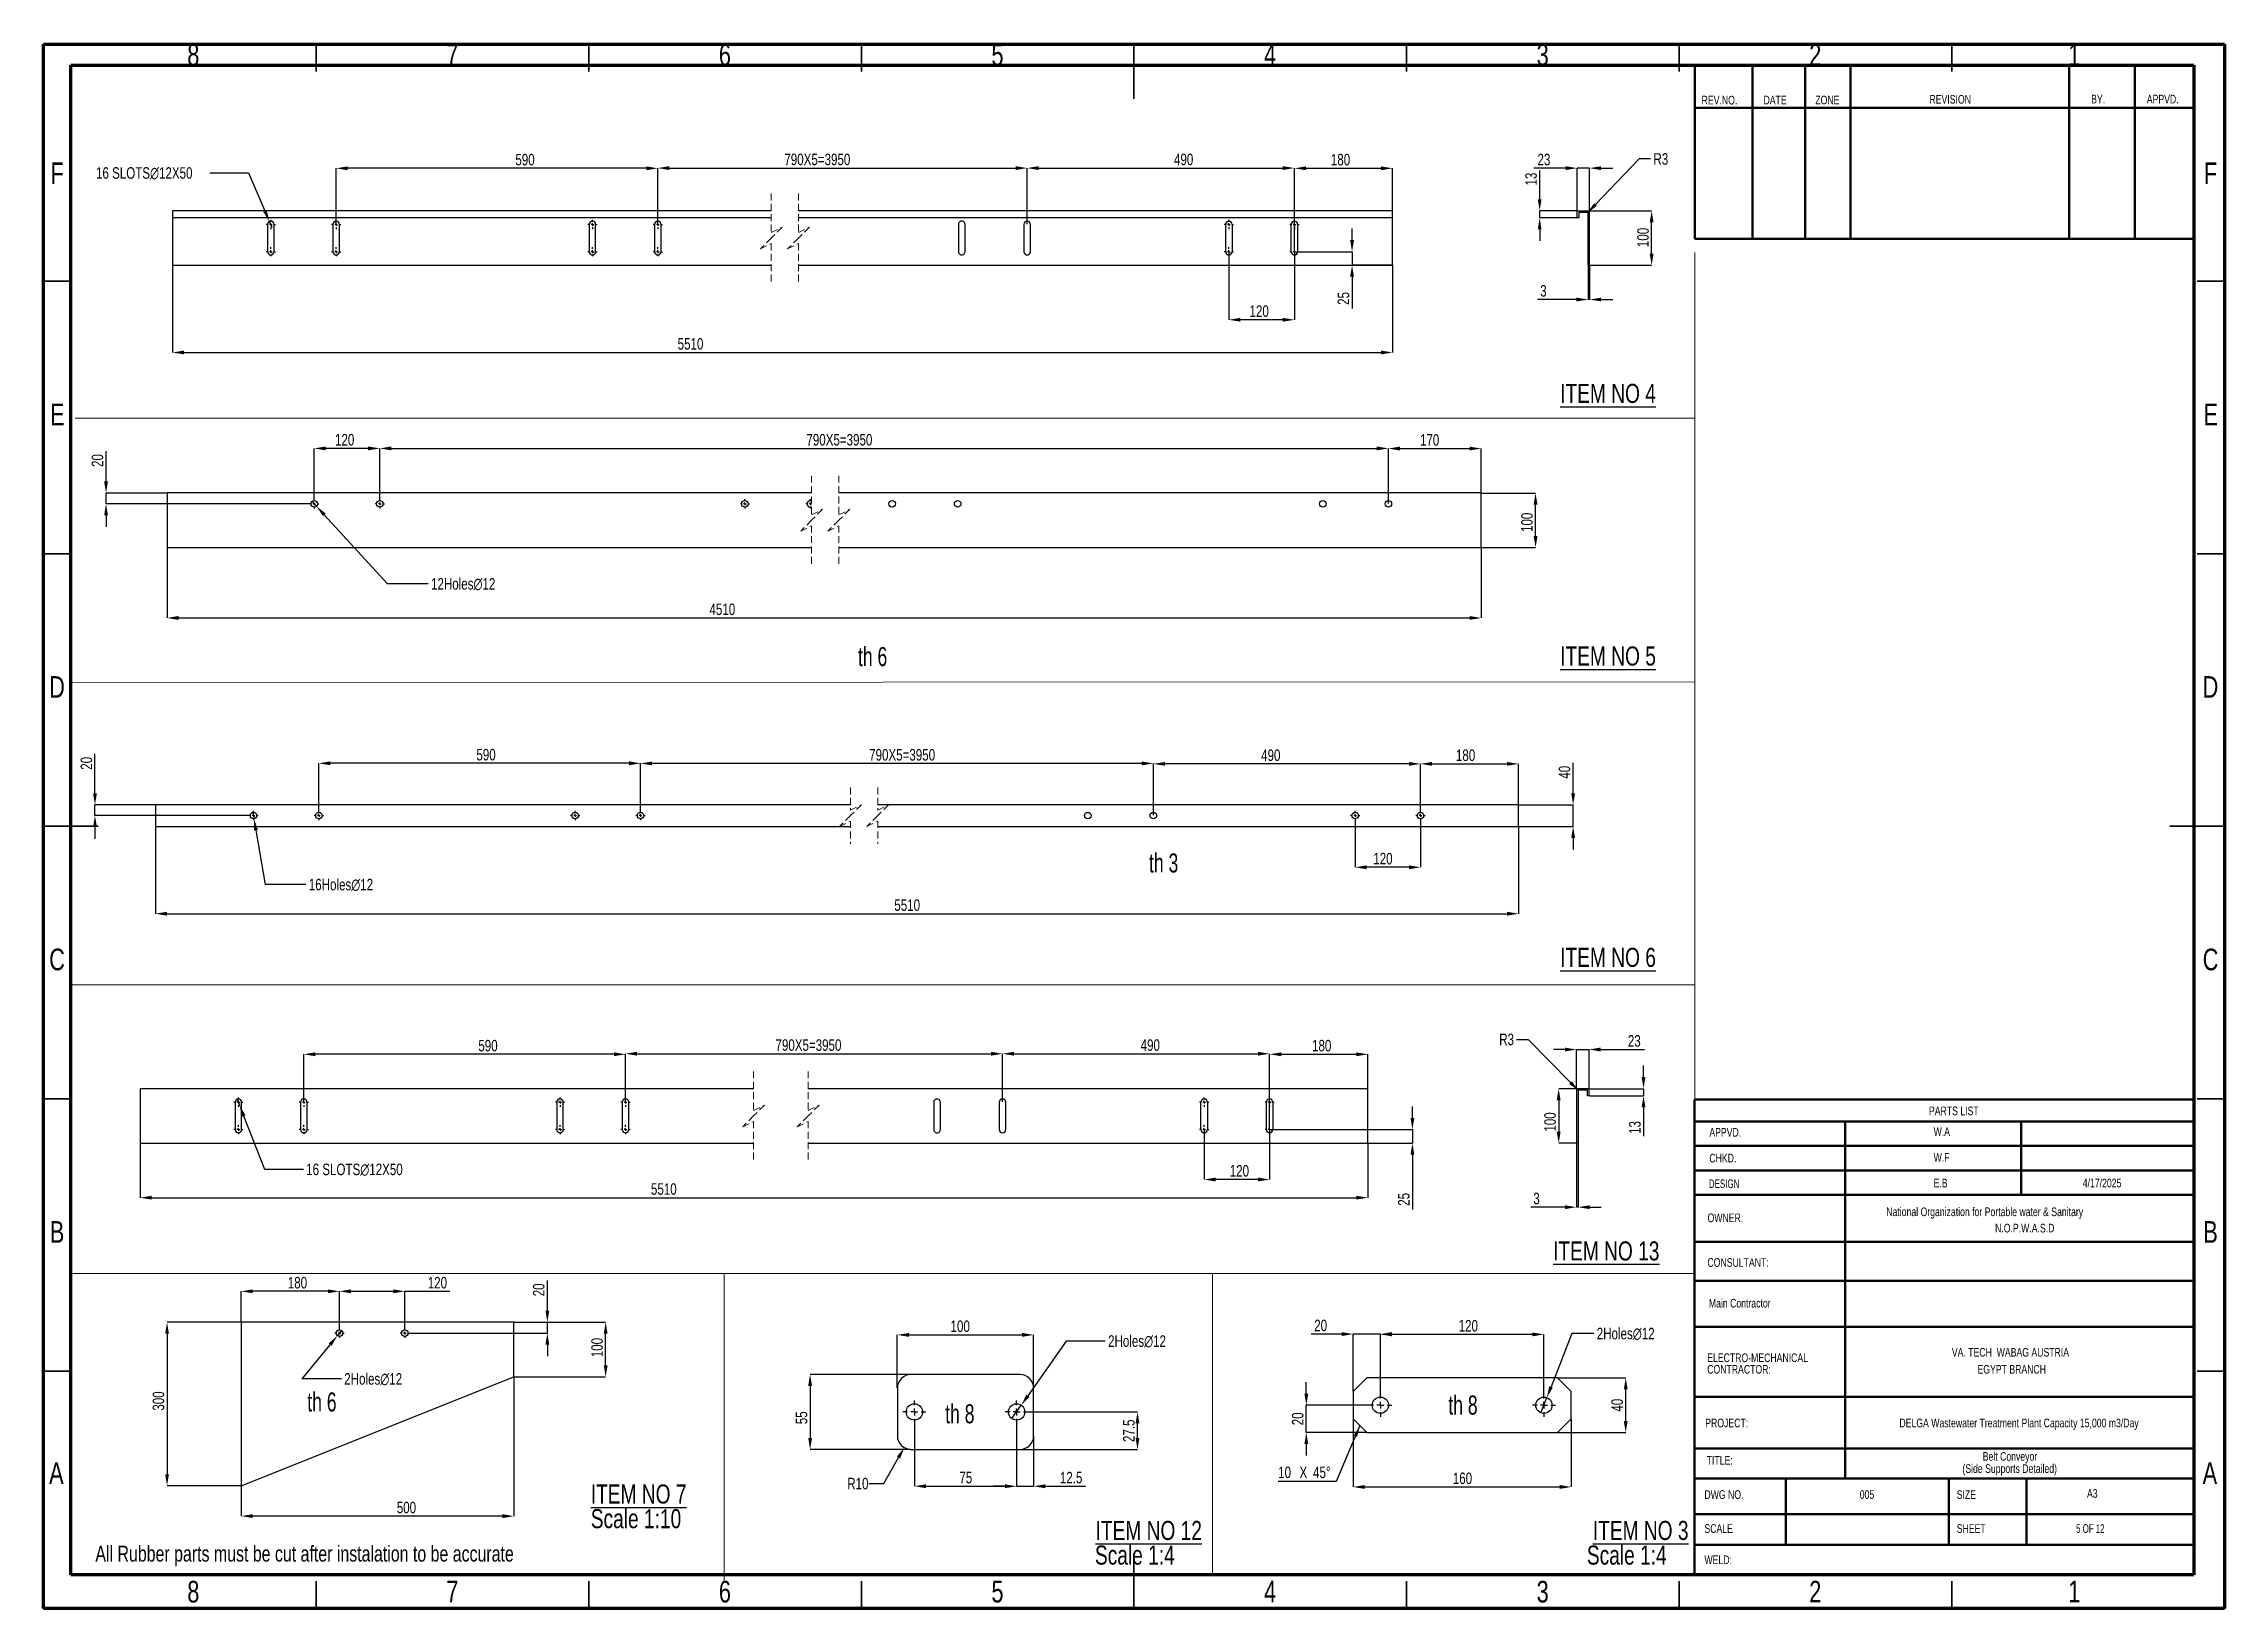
# Model space of a CAD drawing. Header units: millimetres. Extents: x 41 to 1868, y -696 to 319.
# Drawn here: x 46.3 to 446.3, y -316.7 to -29.5 of the extents above; entities that cross this region are included whole.
import ezdxf

# ---------------------------------------------------------------- set-up
doc = ezdxf.new("R2010")
doc.units = ezdxf.units.MM
doc.header["$PDSIZE"] = -1
doc.linetypes.add('HIDDEN', pattern=[1.905, 1.27, -0.635])
doc.layers.add('BOLD', color=7, linetype='Continuous', lineweight=25)
doc.layers.add('FORMAT', color=7, linetype='Continuous')
doc.styles.add('SLDTEXTSTYLE0', font='TXT', dxfattribs={"width": 0.75})
doc.styles.add('SLDTEXTSTYLE10', font='TXT', dxfattribs={"width": 0.6875})
doc.styles.add('SLDTEXTSTYLE8', font='TXT', dxfattribs={"width": 0.687299})
doc.styles.add('SLDTEXTSTYLE9', font='TXT', dxfattribs={"width": 0.678571})
doc.dimstyles.new('SLDDIMSTYLE17', dxfattribs={"dimtxt": 2.116667, "dimasz": 2.116667, "dimexe": 0, "dimexo": 0.625, "dimgap": 0.529167, "dimtad": 1, "dimdec": 0, "dimlfac": 10, "dimrnd": 1e-09, "dimzin": 12, "dimtxsty": 'SLDTEXTSTYLE0', "dimsah": 1, "dimcen": 2.5, "dimazin": 3, "dimtfac": 1, "dimtdec": 0, "dimtmove": 0, "dimatfit": 3, "dimfrac": 2, "dimtzin": 12})
doc.dimstyles.new('SLDDIMSTYLE18', dxfattribs={"dimtxt": 2.116667, "dimasz": 2.116667, "dimexe": 0, "dimexo": 0.625, "dimgap": 0.529167, "dimtad": 1, "dimdec": 0, "dimlfac": 10, "dimrnd": 1e-09, "dimzin": 12, "dimtxsty": 'SLDTEXTSTYLE0', "dimblk1": 'NONE', "dimsah": 1, "dimcen": 0, "dimazin": 3, "dimtfac": 1, "dimtdec": 0, "dimtmove": 0, "dimatfit": 3, "dimldrblk": 'NONE', "dimfrac": 2, "dimtzin": 12})
doc.dimstyles.new('SLDDIMSTYLE19', dxfattribs={"dimtxt": 2.116667, "dimasz": 2.116667, "dimexe": 0, "dimexo": 0.625, "dimgap": 0.529167, "dimtad": 1, "dimdec": 0, "dimlfac": 10, "dimrnd": 1e-09, "dimzin": 12, "dimtxsty": 'SLDTEXTSTYLE0', "dimsah": 1, "dimcen": 0, "dimazin": 3, "dimtfac": 1, "dimtdec": 0, "dimtmove": 0, "dimatfit": 3, "dimfrac": 2, "dimtzin": 12})
doc.dimstyles.new('SLDDIMSTYLE20', dxfattribs={"dimtxt": 2.116667, "dimasz": 2.116667, "dimexe": 0, "dimexo": 0.625, "dimgap": 0.529167, "dimtad": 1, "dimdec": 0, "dimlfac": 10, "dimrnd": 1e-09, "dimzin": 12, "dimtxsty": 'SLDTEXTSTYLE0', "dimblk1": 'NONE', "dimsah": 1, "dimcen": 0, "dimazin": 3, "dimtfac": 1, "dimtdec": 0, "dimtmove": 0, "dimatfit": 3, "dimldrblk": 'NONE', "dimfrac": 2, "dimtzin": 12})
doc.dimstyles.new('SLDDIMSTYLE21', dxfattribs={"dimtxt": 2.116667, "dimasz": 2.116667, "dimexe": 0, "dimexo": 0.625, "dimgap": 0.529167, "dimtad": 1, "dimdec": 0, "dimlfac": 4, "dimrnd": 1e-09, "dimzin": 12, "dimtxsty": 'SLDTEXTSTYLE0', "dimsah": 1, "dimcen": 2.5, "dimazin": 3, "dimtfac": 1, "dimtdec": 0, "dimtmove": 0, "dimatfit": 3, "dimfrac": 2, "dimtzin": 12})
doc.dimstyles.new('SLDDIMSTYLE22', dxfattribs={"dimtxt": 2.116667, "dimasz": 2.116667, "dimexe": 0, "dimexo": 0.625, "dimgap": 0.529167, "dimtad": 1, "dimdec": 0, "dimlfac": 4, "dimrnd": 1e-09, "dimzin": 12, "dimtxsty": 'SLDTEXTSTYLE0', "dimblk1": 'NONE', "dimsah": 1, "dimcen": 0, "dimazin": 3, "dimtfac": 1, "dimtdec": 0, "dimtmove": 0, "dimatfit": 3, "dimldrblk": 'NONE', "dimfrac": 2, "dimtzin": 12})
doc.dimstyles.new('SLDDIMSTYLE23', dxfattribs={"dimtxt": 2.116667, "dimasz": 2.116667, "dimexe": 0, "dimexo": 0.625, "dimgap": 0.529167, "dimtad": 1, "dimdec": 1, "dimlfac": 4, "dimrnd": 1e-09, "dimzin": 12, "dimtxsty": 'SLDTEXTSTYLE0', "dimsah": 1, "dimcen": 2.5, "dimazin": 3, "dimtfac": 1, "dimtdec": 1, "dimtmove": 0, "dimatfit": 0, "dimfrac": 2, "dimtzin": 12})
doc.dimstyles.new('SLDDIMSTYLE24', dxfattribs={"dimtxt": 2.116667, "dimasz": 2.116667, "dimexe": 0, "dimexo": 0.625, "dimgap": 0.529167, "dimtad": 1, "dimdec": 0, "dimlfac": 4, "dimrnd": 1e-09, "dimzin": 12, "dimtxsty": 'SLDTEXTSTYLE0', "dimsah": 1, "dimcen": 0, "dimazin": 3, "dimtfac": 1, "dimtdec": 0, "dimtmove": 0, "dimatfit": 3, "dimfrac": 2, "dimtzin": 12})
doc.dimstyles.new('SLDDIMSTYLE25', dxfattribs={"dimtxt": 2.116667, "dimasz": 2.116667, "dimexe": 0, "dimexo": 0.625, "dimgap": 0.529167, "dimtad": 1, "dimdec": 0, "dimlfac": 4, "dimrnd": 1e-09, "dimzin": 12, "dimtxsty": 'SLDTEXTSTYLE0', "dimsah": 1, "dimcen": 2.5, "dimazin": 3, "dimtfac": 1, "dimtdec": 0, "dimtmove": 0, "dimatfit": 0, "dimfrac": 2, "dimtzin": 12})
doc.dimstyles.new('SLDDIMSTYLE4', dxfattribs={"dimtxt": 2.116667, "dimasz": 2.116667, "dimexe": 0, "dimexo": 0.625, "dimgap": 0.529167, "dimtad": 1, "dimdec": 0, "dimlfac": 10, "dimrnd": 1e-09, "dimzin": 12, "dimtxsty": 'SLDTEXTSTYLE0', "dimsah": 1, "dimcen": 2.5, "dimazin": 3, "dimtfac": 1, "dimtdec": 0, "dimtmove": 0, "dimatfit": 0, "dimfrac": 2, "dimtzin": 12})

msp = doc.modelspace()

# ---------------------------------------------------------------- texts
at = {"color": 7, "linetype": 'Continuous', "lineweight": 0}
for s, insert, char_height, attachment_point, style in [('8', (73.8014, -29.6091), 3.9688, 2, 'SLDTEXTSTYLE0'), ('7', (121.3014, -29.6091), 3.9688, 2, 'SLDTEXTSTYLE0'), ('6', (171.3014, -29.6091), 3.9688, 2, 'SLDTEXTSTYLE0'), ('5', (221.3014, -29.6091), 3.9688, 2, 'SLDTEXTSTYLE0'), ('4', (271.3014, -29.6091), 3.9688, 2, 'SLDTEXTSTYLE0'), ('3', (321.3014, -29.6091), 3.9688, 2, 'SLDTEXTSTYLE0'), ('2', (371.3014, -29.6091), 3.9688, 2, 'SLDTEXTSTYLE0'), ('1', (418.8014, -29.6091), 3.9688, 2, 'SLDTEXTSTYLE0'), ('REV.NO.', (350.4575, -39.1332), 1.5875, 1, 'SLDTEXTSTYLE0'), ('DATE', (361.8104, -39.1039), 1.5875, 1, 'SLDTEXTSTYLE0'), ('ZONE', (371.3088, -39.1039), 1.5875, 1, 'SLDTEXTSTYLE0'), ('REVISION', (392.2493, -38.9768), 1.5875, 1, 'SLDTEXTSTYLE0'), ('BY.', (421.9025, -38.9475), 1.5875, 1, 'SLDTEXTSTYLE0'), ('APPVD.', (432.1134, -38.9475), 1.5875, 1, 'SLDTEXTSTYLE0'), ('F', (48.7991, -51.3591), 3.9688, 2, 'SLDTEXTSTYLE0'), ('F', (443.7991, -51.3591), 3.9688, 2, 'SLDTEXTSTYLE0'), ('E', (48.8492, -95.6091), 3.9688, 2, 'SLDTEXTSTYLE0'), ('E', (443.8492, -95.6091), 3.9688, 2, 'SLDTEXTSTYLE0'), ('D', (48.7941, -145.6091), 3.9688, 2, 'SLDTEXTSTYLE0'), ('D', (443.7941, -145.6091), 3.9688, 2, 'SLDTEXTSTYLE0'), ('C', (48.8001, -195.6091), 3.9688, 2, 'SLDTEXTSTYLE0'), ('C', (443.8001, -195.6091), 3.9688, 2, 'SLDTEXTSTYLE0'), ('PARTS LIST', (392.158, -224.5841), 1.5875, 1, 'SLDTEXTSTYLE0'), ('APPVD.', (351.8733, -228.5196), 1.5875, 1, 'SLDTEXTSTYLE0'), ('W.A', (393.0067, -228.3877), 1.5875, 1, 'SLDTEXTSTYLE0'), ('CHKD.', (351.8733, -233.2533), 1.5875, 1, 'SLDTEXTSTYLE0'), ('W.F', (393.0067, -233.1214), 1.5875, 1, 'SLDTEXTSTYLE0'), ('DESIGN', (351.787, -237.9551), 1.5875, 1, 'SLDTEXTSTYLE8'), ('E.B', (393.0067, -237.8232), 1.5875, 1, 'SLDTEXTSTYLE0'), ('B', (48.812, -245.6091), 3.9688, 2, 'SLDTEXTSTYLE0'), ('OWNER:', (351.5417, -244.2132), 1.5875, 1, 'SLDTEXTSTYLE0'), ('B', (443.812, -245.6091), 3.9688, 2, 'SLDTEXTSTYLE0'), ('CONSULTANT:', (351.5229, -252.4081), 1.5875, 1, 'SLDTEXTSTYLE0'), ('Main Contractor', (351.787, -259.8744), 1.5875, 1, 'SLDTEXTSTYLE0'), ('PROJECT:', (351.1204, -281.8556), 1.5875, 1, 'SLDTEXTSTYLE0'), ('A', (48.6811, -289.8591), 3.9688, 2, 'SLDTEXTSTYLE0'), ('TITLE:', (351.3904, -288.7191), 1.5875, 1, 'SLDTEXTSTYLE0'), ('(Side Supports Detailed)', (406.9658, -290.2225), 1.5875, 2, 'SLDTEXTSTYLE0'), ('A', (443.6811, -289.8591), 3.9688, 2, 'SLDTEXTSTYLE0'), ('DWG NO.', (350.9729, -294.9857), 1.5875, 1, 'SLDTEXTSTYLE0'), ('005', (379.4645, -294.9857), 1.5875, 1, 'SLDTEXTSTYLE0'), ('SIZE', (397.2487, -294.9857), 1.5875, 1, 'SLDTEXTSTYLE0'), ('A3', (421.1436, -294.7813), 1.5875, 1, 'SLDTEXTSTYLE0'), ('SCALE', (350.9729, -301.2221), 1.5875, 1, 'SLDTEXTSTYLE0'), ('SHEET', (397.2487, -301.2221), 1.5875, 1, 'SLDTEXTSTYLE0'), ('5 OF 12', (419.1499, -301.2221), 1.5875, 1, 'SLDTEXTSTYLE9'), ('WELD:', (350.9729, -306.9618), 1.5875, 1, 'SLDTEXTSTYLE0'), ('8', (73.8014, -311.6091), 3.9688, 2, 'SLDTEXTSTYLE0'), ('7', (121.3014, -311.6091), 3.9688, 2, 'SLDTEXTSTYLE0'), ('6', (171.3014, -311.6091), 3.9688, 2, 'SLDTEXTSTYLE0'), ('5', (221.3014, -311.6091), 3.9688, 2, 'SLDTEXTSTYLE0'), ('4', (271.3014, -311.6091), 3.9688, 2, 'SLDTEXTSTYLE0'), ('3', (321.3014, -311.6091), 3.9688, 2, 'SLDTEXTSTYLE0'), ('2', (371.3014, -311.6091), 3.9688, 2, 'SLDTEXTSTYLE0'), ('1', (418.8014, -311.6091), 3.9688, 2, 'SLDTEXTSTYLE0')]:
    msp.add_mtext(s, dxfattribs=dict(at, insert=insert, char_height=char_height, attachment_point=attachment_point, style=style))
at = {"layer": 'BOLD', "char_height": 1.5875, "style": 'SLDTEXTSTYLE0'}
for s, insert, attachment_point in [('National Organization for Portable water & Sanitary', (384.3249, -243.1045), 1), ('Belt Conveyor', (407.0153, -287.9885), 2)]:
    msp.add_mtext(s, dxfattribs=dict(at, insert=insert, attachment_point=attachment_point))
at = {"layer": 'FORMAT'}
for s, insert, char_height, attachment_point, style in [('\\LITEM NO 4', (324.5184, -91.9808), 3.5, 1, 'SLDTEXTSTYLE0'), ('th 6', (195.7152, -140.2731), 3.5, 1, 'SLDTEXTSTYLE10'), ('\\LITEM NO 5', (324.5184, -140.1691), 3.5, 1, 'SLDTEXTSTYLE0'), ('th 3', (249.0933, -178.1412), 3.5, 1, 'SLDTEXTSTYLE10'), ('\\LITEM NO 6', (324.5184, -195.4612), 3.5, 1, 'SLDTEXTSTYLE0'), ('4/17/2025', (420.3675, -237.8232), 1.5875, 1, 'SLDTEXTSTYLE0'), ('N.O.P.W.A.S.D', (404.2818, -246.1015), 1.5875, 1, 'SLDTEXTSTYLE0'), ('\\LITEM NO 13', (323.2107, -249.3302), 3.5, 1, 'SLDTEXTSTYLE0'), ('th 6', (94.7027, -277.0414), 3.5, 1, 'SLDTEXTSTYLE10'), ('th 8', (211.7132, -279.2072), 3.5, 1, 'SLDTEXTSTYLE10'), ('th 8', (304.0023, -277.6101), 3.5, 1, 'SLDTEXTSTYLE10'), ('DELGA Wastewater Treatment Plant Capacity 15,000 m3/Day', (408.6849, -281.8556), 1.5875, 2, 'SLDTEXTSTYLE0'), ('All Rubber parts must be cut after instalation to be accurate', (55.8387, -305.1705), 2.910417, 1, 'SLDTEXTSTYLE0')]:
    msp.add_mtext(s, dxfattribs=dict(at, insert=insert, char_height=char_height, attachment_point=attachment_point, style=style))

# ---------------------------------------------------------------- blocks, each defined once
blk = doc.blocks.new('SW_NOTE_0_39')
at = {"layer": 'FORMAT', "color": 0, "char_height": 3.5, "attachment_point": 2, "style": 'SLDTEXTSTYLE0'}
for s, insert in [('\\LITEM NO 3', (13.62, 4.51)), ('Scale 1:4', (11.07, -0.01))]:
    blk.add_mtext(s, dxfattribs=dict(at, insert=insert))
blk = doc.blocks.new('SW_NOTE_0_40')
at = {"layer": 'FORMAT', "color": 0, "char_height": 3.5, "attachment_point": 2, "style": 'SLDTEXTSTYLE0'}
for s, insert in [('\\LITEM NO 12', (14.93, 4.51)), ('Scale 1:4', (12.38, -0.01))]:
    blk.add_mtext(s, dxfattribs=dict(at, insert=insert))
blk = doc.blocks.new('SW_NOTE_0_41')
at = {"layer": 'FORMAT', "color": 0, "char_height": 3.5, "attachment_point": 1, "style": 'SLDTEXTSTYLE0'}
for s, insert in [('\\LITEM NO 7', (0, 4.51)), ('Scale 1:10', (0, -0.01))]:
    blk.add_mtext(s, dxfattribs=dict(at, insert=insert))
blk = doc.blocks.new('SW_NOTE_0_42')
at = {"color": 0, "linetype": 'Continuous', "lineweight": 0, "char_height": 1.5875, "attachment_point": 1, "style": 'SLDTEXTSTYLE0'}
for s, insert in [('ELECTRO-MECHANICAL', (0, 2.05)), ('CONTRACTOR:', (0, -0.07))]:
    blk.add_mtext(s, dxfattribs=dict(at, insert=insert))
blk = doc.blocks.new('SW_NOTE_0_43')
at = {"layer": 'BOLD', "color": 0, "char_height": 1.5875, "attachment_point": 2, "style": 'SLDTEXTSTYLE0'}
for s, insert in [('VA. TECH  WABAG AUSTRIA', (13.44, 2.05)), ('EGYPT BRANCH', (13.68, -1.07))]:
    blk.add_mtext(s, dxfattribs=dict(at, insert=insert))
blk = doc.blocks.new('*D800')
at = {"layer": 'Defpoints', "color": 0}
for p in [(275.76, -67.73), (286.34, -70.23), (293.76, -70.23)]:
    blk.add_point(p, dxfattribs=at)
at = {"layer": 'FORMAT', "color": 0, "lineweight": -2}
for p, q in [((286.34, -65.61), (286.34, -63.49)), ((275.82, -67.73), (286.34, -67.73)), ((286.34, -67.73), (286.34, -70.23)), ((293.69, -70.23), (286.34, -70.23)), ((286.34, -72.34), (286.34, -78.17))]:
    blk.add_line(p, q, dxfattribs=at)
at = {"layer": 'FORMAT', "color": 0}
for points in [[(285.98, -65.61), (286.69, -65.61), (286.34, -67.73)], [(285.98, -72.34), (286.69, -72.34), (286.34, -70.23)]]:
    blk.add_solid(points, dxfattribs=at)
at = {"layer": 'FORMAT', "color": 0, "insert": (283.69, -76.31), "char_height": 2.117, "attachment_point": 2, "rotation": 90, "style": 'SLDTEXTSTYLE0'}
blk.add_mtext('\\A1;25', dxfattribs=at)
blk = doc.blocks.new('*D801')
at = {"layer": 'Defpoints', "color": 0}
for p in [(293.76, -52.43), (293.76, -60.23), (275.76, -67.73)]:
    blk.add_point(p, dxfattribs=at)
at = {"layer": 'FORMAT', "color": 0, "lineweight": -2}
for p, q in [((275.76, -67.67), (275.76, -52.43)), ((277.87, -52.43), (291.64, -52.43)), ((293.76, -60.17), (293.76, -52.43))]:
    blk.add_line(p, q, dxfattribs=at)
at = {"layer": 'FORMAT', "color": 0}
for points in [[(277.87, -52.08), (277.87, -52.78), (275.76, -52.43)], [(291.64, -52.08), (291.64, -52.78), (293.76, -52.43)]]:
    blk.add_solid(points, dxfattribs=at)
at = {"layer": 'FORMAT', "color": 0, "insert": (284.22, -49.78), "char_height": 2.117, "attachment_point": 2, "style": 'SLDTEXTSTYLE0'}
blk.add_mtext('\\A1;180', dxfattribs=at)
blk = doc.blocks.new('*D802')
at = {"layer": 'Defpoints', "color": 0}
for p in [(263.76, -67.73), (275.76, -67.73), (263.76, -80.23)]:
    blk.add_point(p, dxfattribs=at)
at = {"layer": 'FORMAT', "color": 0, "lineweight": -2}
for p, q in [((263.76, -67.79), (263.76, -80.23)), ((275.76, -67.79), (275.76, -80.23)), ((273.64, -80.23), (265.87, -80.23))]:
    blk.add_line(p, q, dxfattribs=at)
at = {"layer": 'FORMAT', "color": 0}
for points in [[(265.87, -79.87), (265.87, -80.58), (263.76, -80.23)], [(273.64, -79.87), (273.64, -80.58), (275.76, -80.23)]]:
    blk.add_solid(points, dxfattribs=at)
at = {"layer": 'FORMAT', "color": 0, "insert": (269.3, -77.58), "char_height": 2.117, "attachment_point": 2, "style": 'SLDTEXTSTYLE0'}
blk.add_mtext('\\A1;120', dxfattribs=at)
blk = doc.blocks.new('*D803')
at = {"layer": 'Defpoints', "color": 0}
for p in [(100, -52.43), (100, -62.73), (159, -62.73)]:
    blk.add_point(p, dxfattribs=at)
at = {"layer": 'FORMAT', "color": 0, "lineweight": -2}
for p, q in [((100, -62.67), (100, -52.43)), ((156.88, -52.43), (102.12, -52.43)), ((159, -62.67), (159, -52.43))]:
    blk.add_line(p, q, dxfattribs=at)
at = {"layer": 'FORMAT', "color": 0}
for points in [[(102.12, -52.08), (102.12, -52.78), (100, -52.43)], [(156.88, -52.08), (156.88, -52.78), (159, -52.43)]]:
    blk.add_solid(points, dxfattribs=at)
at = {"layer": 'FORMAT', "color": 0, "insert": (134.64, -49.78), "char_height": 2.117, "attachment_point": 2, "style": 'SLDTEXTSTYLE0'}
blk.add_mtext('\\A1;590', dxfattribs=at)
blk = doc.blocks.new('*D804')
at = {"layer": 'Defpoints', "color": 0}
for p in [(87.76, -62.18), (88.24, -63.28)]:
    blk.add_point(p, dxfattribs=at)
at = {"layer": 'FORMAT', "color": 0, "lineweight": -2}
for p, q in [((76.85, -53.29), (83.91, -53.29)), ((83.91, -53.29), (86.92, -60.23)), ((88.24, -63.28), (87.76, -62.18))]:
    blk.add_line(p, q, dxfattribs=at)
at = {"layer": 'FORMAT', "color": 0}
blk.add_solid([(87.24, -60.09), (86.6, -60.38), (87.76, -62.18)], dxfattribs=at)
at = {"layer": 'FORMAT', "color": 0, "insert": (55.95, -52.23), "char_height": 2.1167, "attachment_point": 1, "style": 'SLDTEXTSTYLE0'}
blk.add_mtext('\\A1;16 SLOTS∅12X50', dxfattribs=at)
blk = doc.blocks.new('_None')
blk = doc.blocks.new('*D805')
at = {"layer": 'Defpoints', "color": 0}
for p in [(70, -70.23), (293.76, -70.23), (293.76, -86.23)]:
    blk.add_point(p, dxfattribs=at)
at = {"layer": 'FORMAT', "color": 0, "lineweight": -2}
for p, q in [((70, -70.29), (70, -86.23)), ((293.76, -70.29), (293.76, -86.23)), ((72.12, -86.23), (291.64, -86.23))]:
    blk.add_line(p, q, dxfattribs=at)
at = {"layer": 'FORMAT', "color": 0}
for points in [[(72.12, -85.87), (72.12, -86.58), (70, -86.23)], [(291.64, -85.87), (291.64, -86.58), (293.76, -86.23)]]:
    blk.add_solid(points, dxfattribs=at)
at = {"layer": 'FORMAT', "color": 0, "insert": (165, -83.58), "char_height": 2.117, "attachment_point": 2, "style": 'SLDTEXTSTYLE0'}
blk.add_mtext('\\A1;5510', dxfattribs=at)
blk = doc.blocks.new('*D806')
at = {"layer": 'Defpoints', "color": 0}
for p in [(226.76, -52.39), (159, -61.88), (226.76, -62.73)]:
    blk.add_point(p, dxfattribs=at)
at = {"layer": 'FORMAT', "color": 0, "lineweight": -2}
for p, q in [((159, -61.82), (159, -52.39)), ((161.12, -52.39), (224.64, -52.39)), ((226.76, -62.67), (226.76, -52.39))]:
    blk.add_line(p, q, dxfattribs=at)
at = {"layer": 'FORMAT', "color": 0}
for points in [[(161.12, -52.04), (161.12, -52.74), (159, -52.39)], [(224.64, -52.04), (224.64, -52.74), (226.76, -52.39)]]:
    blk.add_solid(points, dxfattribs=at)
at = {"layer": 'FORMAT', "color": 0, "insert": (188.26, -49.74), "char_height": 2.1167, "attachment_point": 2, "style": 'SLDTEXTSTYLE0'}
blk.add_mtext('\\A1;790X5=3950', dxfattribs=at)
blk = doc.blocks.new('*D807')
at = {"layer": 'Defpoints', "color": 0}
for p in [(275.76, -52.39), (226.76, -62.73), (275.76, -62.73)]:
    blk.add_point(p, dxfattribs=at)
at = {"layer": 'FORMAT', "color": 0, "lineweight": -2}
for p, q in [((226.76, -62.67), (226.76, -52.39)), ((228.87, -52.39), (273.64, -52.39)), ((275.76, -62.67), (275.76, -52.39))]:
    blk.add_line(p, q, dxfattribs=at)
at = {"layer": 'FORMAT', "color": 0}
for points in [[(228.87, -52.04), (228.87, -52.74), (226.76, -52.39)], [(273.64, -52.04), (273.64, -52.74), (275.76, -52.39)]]:
    blk.add_solid(points, dxfattribs=at)
at = {"layer": 'FORMAT', "color": 0, "insert": (255.45, -49.74), "char_height": 2.117, "attachment_point": 2, "style": 'SLDTEXTSTYLE0'}
blk.add_mtext('\\A1;490', dxfattribs=at)
blk = doc.blocks.new('SW_CENTERMARKSYMBOL_38')
at = {"layer": 'FORMAT', "color": 0}
for p, q in [((-0.5, 5), (-0.85, 5)), ((0, 5), (-0.25, 5)), ((0, 5.5), (0, 5.85)), ((0, 5), (0, 5.25)), ((0, 5), (0, 4.75)), ((0, 5), (0.25, 5)), ((0, 4.5), (0, 4.15)), ((0.5, 5), (0.85, 5)), ((-0.5, 0), (-0.85, 0)), ((0, 0), (-0.25, 0)), ((0, 0.5), (0, 0.85)), ((0, 0), (0, 0.25)), ((0, 0), (0, -0.25)), ((0, 0), (0.25, 0)), ((0.5, 0), (0.85, 0)), ((0, -0.5), (0, -0.85))]:
    blk.add_line(p, q, dxfattribs=at)
blk = doc.blocks.new('SW_CENTERMARKSYMBOL_39')
at = {"layer": 'FORMAT', "color": 0}
for p, q in [((-0.5, 5), (-0.85, 5)), ((0, 5), (-0.25, 5)), ((0, 5.5), (0, 5.85)), ((0, 5), (0, 5.25)), ((0, 5), (0, 4.75)), ((0, 5), (0.25, 5)), ((0, 4.5), (0, 4.15)), ((0.5, 5), (0.85, 5)), ((-0.5, 0), (-0.85, 0)), ((0, 0), (-0.25, 0)), ((0, 0.5), (0, 0.85)), ((0, 0), (0, 0.25)), ((0, 0), (0, -0.25)), ((0, 0), (0.25, 0)), ((0.5, 0), (0.85, 0)), ((0, -0.5), (0, -0.85))]:
    blk.add_line(p, q, dxfattribs=at)
blk = doc.blocks.new('SW_CENTERMARKSYMBOL_40')
at = {"layer": 'FORMAT', "color": 0}
for p, q in [((-0.5, 5), (-0.85, 5)), ((0, 5), (-0.25, 5)), ((0, 5.5), (0, 5.85)), ((0, 5), (0, 5.25)), ((0, 5), (0, 4.75)), ((0, 5), (0.25, 5)), ((0, 4.5), (0, 4.15)), ((0.5, 5), (0.85, 5)), ((-0.5, 0), (-0.85, 0)), ((0, 0), (-0.25, 0)), ((0, 0.5), (0, 0.85)), ((0, 0), (0, 0.25)), ((0, 0), (0, -0.25)), ((0, 0), (0.25, 0)), ((0.5, 0), (0.85, 0)), ((0, -0.5), (0, -0.85))]:
    blk.add_line(p, q, dxfattribs=at)
blk = doc.blocks.new('SW_CENTERMARKSYMBOL_41')
at = {"layer": 'FORMAT', "color": 0}
for p, q in [((-0.5, 5), (-0.85, 5)), ((0, 5), (-0.25, 5)), ((0, 5.5), (0, 5.85)), ((0, 5), (0, 5.25)), ((0, 5), (0, 4.75)), ((0, 5), (0.25, 5)), ((0, 4.5), (0, 4.15)), ((0.5, 5), (0.85, 5)), ((-0.5, 0), (-0.85, 0)), ((0, 0), (-0.25, 0)), ((0, 0.5), (0, 0.85)), ((0, 0), (0, 0.25)), ((0, 0), (0, -0.25)), ((0, 0), (0.25, 0)), ((0.5, 0), (0.85, 0)), ((0, -0.5), (0, -0.85))]:
    blk.add_line(p, q, dxfattribs=at)
blk = doc.blocks.new('SW_CENTERMARKSYMBOL_42')
at = {"layer": 'FORMAT', "color": 0}
for p, q in [((-0.5, 0), (-0.85, 0)), ((0, 0), (-0.25, 0)), ((0, 0.5), (0, 0.85)), ((0, 0), (0, 0.25)), ((0, 0), (0, -0.25)), ((0, 0), (0.25, 0)), ((0.5, 0), (0.85, 0)), ((0, -0.5), (0, -0.85)), ((-0.5, -5), (-0.85, -5)), ((0, -5), (-0.25, -5)), ((0, -4.5), (0, -4.15)), ((0, -5), (0, -4.75)), ((0, -5), (0, -5.25)), ((0, -5), (0.25, -5)), ((0, -5.5), (0, -5.85)), ((0.5, -5), (0.85, -5))]:
    blk.add_line(p, q, dxfattribs=at)
blk = doc.blocks.new('SW_CENTERMARKSYMBOL_43')
at = {"layer": 'FORMAT', "color": 0}
for p, q in [((-0.5, 0), (-0.85, 0)), ((0, 0), (-0.25, 0)), ((0, 0.5), (0, 0.85)), ((0, 0), (0, 0.25)), ((0, 0), (0, -0.25)), ((0, 0), (0.25, 0)), ((0.5, 0), (0.85, 0)), ((0, -0.5), (0, -0.85)), ((-0.5, -5), (-0.85, -5)), ((0, -5), (-0.25, -5)), ((0, -4.5), (0, -4.15)), ((0, -5), (0, -4.75)), ((0, -5), (0, -5.25)), ((0, -5), (0.25, -5)), ((0, -5.5), (0, -5.85)), ((0.5, -5), (0.85, -5))]:
    blk.add_line(p, q, dxfattribs=at)
blk = doc.blocks.new('*D808')
at = {"layer": 'Defpoints', "color": 0}
for p in [(329.32, -60.83), (329.52, -60.61)]:
    blk.add_point(p, dxfattribs=at)
at = {"layer": 'FORMAT', "color": 0, "lineweight": -2}
for p, q in [((338.97, -50.72), (330.99, -59.08)), ((341.09, -50.72), (338.97, -50.72))]:
    blk.add_line(p, q, dxfattribs=at)
at = {"layer": 'FORMAT', "color": 0}
blk.add_solid([(330.73, -58.84), (331.24, -59.32), (329.52, -60.61)], dxfattribs=at)
at = {"layer": 'FORMAT', "color": 0, "insert": (341.62, -49.66), "char_height": 2.117, "attachment_point": 1, "style": 'SLDTEXTSTYLE0'}
blk.add_mtext('\\A1;R3', dxfattribs=at)
blk = doc.blocks.new('*D809')
at = {"layer": 'Defpoints', "color": 0}
for p in [(329.62, -70.23), (329.92, -70.23), (329.92, -76.51)]:
    blk.add_point(p, dxfattribs=at)
at = {"layer": 'FORMAT', "color": 0, "lineweight": -2}
for p, q in [((329.62, -70.29), (329.62, -76.51)), ((329.92, -70.29), (329.92, -76.51)), ((327.5, -76.51), (320.38, -76.51)), ((329.92, -76.51), (329.62, -76.51)), ((332.03, -76.51), (334.15, -76.51))]:
    blk.add_line(p, q, dxfattribs=at)
at = {"layer": 'FORMAT', "color": 0}
for points in [[(327.5, -76.16), (327.5, -76.86), (329.62, -76.51)], [(332.03, -76.16), (332.03, -76.86), (329.92, -76.51)]]:
    blk.add_solid(points, dxfattribs=at)
at = {"layer": 'FORMAT', "color": 0, "insert": (321.44, -73.86), "char_height": 2.117, "attachment_point": 2, "style": 'SLDTEXTSTYLE0'}
blk.add_mtext('\\A1;3', dxfattribs=at)
blk = doc.blocks.new('*D810')
at = {"layer": 'Defpoints', "color": 0}
for p in [(329.92, -60.23), (341.29, -60.23), (329.92, -70.23)]:
    blk.add_point(p, dxfattribs=at)
at = {"layer": 'FORMAT', "color": 0, "lineweight": -2}
for p, q in [((329.98, -60.23), (341.29, -60.23)), ((341.29, -68.11), (341.29, -62.34)), ((329.98, -70.23), (341.29, -70.23))]:
    blk.add_line(p, q, dxfattribs=at)
at = {"layer": 'FORMAT', "color": 0}
for points in [[(340.94, -62.34), (341.64, -62.34), (341.29, -60.23)], [(340.94, -68.11), (341.64, -68.11), (341.29, -70.23)]]:
    blk.add_solid(points, dxfattribs=at)
at = {"layer": 'FORMAT', "color": 0, "insert": (338.64, -65.12), "char_height": 2.117, "attachment_point": 2, "rotation": 90, "style": 'SLDTEXTSTYLE0'}
blk.add_mtext('\\A1;100', dxfattribs=at)
blk = doc.blocks.new('*D811')
at = {"layer": 'Defpoints', "color": 0}
for p in [(327.62, -52.4), (327.62, -60.23), (329.92, -60.23)]:
    blk.add_point(p, dxfattribs=at)
at = {"layer": 'FORMAT', "color": 0, "lineweight": -2}
for p, q in [((325.5, -52.4), (319.68, -52.4)), ((327.62, -60.17), (327.62, -52.4)), ((329.92, -52.4), (327.62, -52.4)), ((329.92, -60.17), (329.92, -52.4)), ((332.03, -52.4), (334.15, -52.4))]:
    blk.add_line(p, q, dxfattribs=at)
at = {"layer": 'FORMAT', "color": 0}
for points in [[(325.5, -52.05), (325.5, -52.76), (327.62, -52.4)], [(332.03, -52.05), (332.03, -52.76), (329.92, -52.4)]]:
    blk.add_solid(points, dxfattribs=at)
at = {"layer": 'FORMAT', "color": 0, "insert": (321.53, -49.76), "char_height": 2.117, "attachment_point": 2, "style": 'SLDTEXTSTYLE0'}
blk.add_mtext('\\A1;23', dxfattribs=at)
blk = doc.blocks.new('*D812')
at = {"layer": 'Defpoints', "color": 0}
for p in [(320.75, -60.23), (327.62, -60.23), (327.62, -61.53)]:
    blk.add_point(p, dxfattribs=at)
at = {"layer": 'FORMAT', "color": 0, "lineweight": -2}
for p, q in [((320.75, -58.11), (320.75, -52.82)), ((327.55, -60.23), (320.75, -60.23)), ((320.75, -61.53), (320.75, -60.23)), ((327.55, -61.53), (320.75, -61.53)), ((320.75, -63.64), (320.75, -65.76))]:
    blk.add_line(p, q, dxfattribs=at)
at = {"layer": 'FORMAT', "color": 0}
for points in [[(320.4, -58.11), (321.1, -58.11), (320.75, -60.23)], [(320.4, -63.64), (321.1, -63.64), (320.75, -61.53)]]:
    blk.add_solid(points, dxfattribs=at)
at = {"layer": 'FORMAT', "color": 0, "insert": (318.1, -54.41), "char_height": 2.117, "attachment_point": 2, "rotation": 90, "style": 'SLDTEXTSTYLE0'}
blk.add_mtext('\\A1;13', dxfattribs=at)
blk = doc.blocks.new('*D813')
at = {"layer": 'Defpoints', "color": 0}
for p in [(68.99, -122.01), (310, -122.01), (310, -134.94)]:
    blk.add_point(p, dxfattribs=at)
at = {"layer": 'FORMAT', "color": 0, "lineweight": -2}
for p, q in [((68.99, -122.07), (68.99, -134.94)), ((310, -122.07), (310, -134.94)), ((71.1, -134.94), (307.88, -134.94))]:
    blk.add_line(p, q, dxfattribs=at)
at = {"layer": 'FORMAT', "color": 0}
for points in [[(71.1, -134.58), (71.1, -135.29), (68.99, -134.94)], [(307.88, -134.58), (307.88, -135.29), (310, -134.94)]]:
    blk.add_solid(points, dxfattribs=at)
at = {"layer": 'FORMAT', "color": 0, "insert": (170.83, -132.29), "char_height": 2.117, "attachment_point": 2, "style": 'SLDTEXTSTYLE0'}
blk.add_mtext('\\A1;4510', dxfattribs=at)
blk = doc.blocks.new('*D814')
at = {"layer": 'Defpoints', "color": 0}
for p in [(310, -112.01), (320, -112.01), (310, -122.01)]:
    blk.add_point(p, dxfattribs=at)
at = {"layer": 'FORMAT', "color": 0, "lineweight": -2}
for p, q in [((310.06, -112.01), (320, -112.01)), ((320, -119.89), (320, -114.12)), ((310.06, -122.01), (320, -122.01))]:
    blk.add_line(p, q, dxfattribs=at)
at = {"layer": 'FORMAT', "color": 0}
for points in [[(319.64, -114.12), (320.35, -114.12), (320, -112.01)], [(319.64, -119.89), (320.35, -119.89), (320, -122.01)]]:
    blk.add_solid(points, dxfattribs=at)
at = {"layer": 'FORMAT', "color": 0, "insert": (317.35, -117.39), "char_height": 2.117, "attachment_point": 2, "rotation": 90, "style": 'SLDTEXTSTYLE0'}
blk.add_mtext('\\A1;100', dxfattribs=at)
blk = doc.blocks.new('*D815')
at = {"layer": 'Defpoints', "color": 0}
for p in [(95.99, -103.83), (95.99, -113.16), (107.99, -113.16)]:
    blk.add_point(p, dxfattribs=at)
at = {"layer": 'FORMAT', "color": 0, "lineweight": -2}
for p, q in [((95.99, -113.09), (95.99, -103.83)), ((105.87, -103.83), (98.1, -103.83)), ((107.99, -113.09), (107.99, -103.83))]:
    blk.add_line(p, q, dxfattribs=at)
at = {"layer": 'FORMAT', "color": 0}
for points in [[(98.1, -103.47), (98.1, -104.18), (95.99, -103.83)], [(105.87, -103.47), (105.87, -104.18), (107.99, -103.83)]]:
    blk.add_solid(points, dxfattribs=at)
at = {"layer": 'FORMAT', "color": 0, "insert": (101.56, -101.18), "char_height": 2.117, "attachment_point": 2, "style": 'SLDTEXTSTYLE0'}
blk.add_mtext('\\A1;120', dxfattribs=at)
blk = doc.blocks.new('*D816')
at = {"layer": 'Defpoints', "color": 0}
for p in [(95.58, -113.56), (96.39, -114.45)]:
    blk.add_point(p, dxfattribs=at)
at = {"layer": 'FORMAT', "color": 0, "lineweight": -2}
for p, q in [((95.58, -113.56), (96.39, -114.45)), ((109.44, -128.68), (97.82, -116.01)), ((116.87, -128.68), (109.44, -128.68))]:
    blk.add_line(p, q, dxfattribs=at)
at = {"layer": 'FORMAT', "color": 0}
blk.add_solid([(98.08, -115.77), (97.56, -116.25), (96.39, -114.45)], dxfattribs=at)
at = {"layer": 'FORMAT', "color": 0, "insert": (117.4, -127.62), "char_height": 2.1167, "attachment_point": 1, "style": 'SLDTEXTSTYLE0'}
blk.add_mtext('\\A1;12Holes∅12', dxfattribs=at)
blk = doc.blocks.new('*D817')
at = {"layer": 'Defpoints', "color": 0}
for p in [(57.79, -112.01), (68.99, -112.01), (95.14, -114.01)]:
    blk.add_point(p, dxfattribs=at)
at = {"layer": 'FORMAT', "color": 0, "lineweight": -2}
for p, q in [((57.79, -109.89), (57.79, -104.33)), ((68.92, -112.01), (57.79, -112.01)), ((57.79, -114.01), (57.79, -112.01)), ((95.07, -114.01), (57.79, -114.01)), ((57.79, -116.12), (57.79, -118.24))]:
    blk.add_line(p, q, dxfattribs=at)
at = {"layer": 'FORMAT', "color": 0}
for points in [[(57.44, -109.89), (58.15, -109.89), (57.79, -112.01)], [(57.44, -116.12), (58.15, -116.12), (57.79, -114.01)]]:
    blk.add_solid(points, dxfattribs=at)
at = {"layer": 'FORMAT', "color": 0, "insert": (55.15, -106.05), "char_height": 2.117, "attachment_point": 2, "rotation": 90, "style": 'SLDTEXTSTYLE0'}
blk.add_mtext('\\A1;20', dxfattribs=at)
blk = doc.blocks.new('*D818')
at = {"layer": 'Defpoints', "color": 0}
for p in [(293, -103.83), (107.99, -113.16), (293, -114.01)]:
    blk.add_point(p, dxfattribs=at)
at = {"layer": 'FORMAT', "color": 0, "lineweight": -2}
for p, q in [((107.99, -113.09), (107.99, -103.83)), ((110.1, -103.83), (290.88, -103.83)), ((293, -113.94), (293, -103.83))]:
    blk.add_line(p, q, dxfattribs=at)
at = {"layer": 'FORMAT', "color": 0}
for points in [[(110.1, -103.47), (110.1, -104.18), (107.99, -103.83)], [(290.88, -103.47), (290.88, -104.18), (293, -103.83)]]:
    blk.add_solid(points, dxfattribs=at)
at = {"layer": 'FORMAT', "color": 0, "insert": (192.3, -101.18), "char_height": 2.1167, "attachment_point": 2, "style": 'SLDTEXTSTYLE0'}
blk.add_mtext('\\A1;790X5=3950', dxfattribs=at)
blk = doc.blocks.new('*D819')
at = {"layer": 'Defpoints', "color": 0}
for p in [(310, -103.85), (293, -114.01), (310, -112.01)]:
    blk.add_point(p, dxfattribs=at)
at = {"layer": 'FORMAT', "color": 0, "lineweight": -2}
for p, q in [((293, -113.94), (293, -103.85)), ((295.11, -103.85), (307.88, -103.85)), ((310, -111.94), (310, -103.85))]:
    blk.add_line(p, q, dxfattribs=at)
at = {"layer": 'FORMAT', "color": 0}
for points in [[(295.11, -103.5), (295.11, -104.21), (293, -103.85)], [(307.88, -103.5), (307.88, -104.21), (310, -103.85)]]:
    blk.add_solid(points, dxfattribs=at)
at = {"layer": 'FORMAT', "color": 0, "insert": (300.57, -101.21), "char_height": 2.117, "attachment_point": 2, "style": 'SLDTEXTSTYLE0'}
blk.add_mtext('\\A1;170', dxfattribs=at)
blk = doc.blocks.new('SW_CENTERMARKSYMBOL_44')
at = {"layer": 'FORMAT', "color": 0}
for p, q in [((-0.5, 0), (-0.85, 0)), ((0, 0), (-0.25, 0)), ((0, 0.5), (0, 0.85)), ((0, 0), (0, 0.25)), ((0, 0), (0, -0.25)), ((0, 0), (0.25, 0)), ((0.5, 0), (0.85, 0)), ((0, -0.5), (0, -0.85))]:
    blk.add_line(p, q, dxfattribs=at)
blk = doc.blocks.new('SW_CENTERMARKSYMBOL_45')
at = {"layer": 'FORMAT', "color": 0}
for p, q in [((-0.5, 0), (-0.85, 0)), ((0, 0), (-0.25, 0)), ((0, 0.5), (0, 0.85)), ((0, 0), (0, 0.25)), ((0, 0), (0, -0.25)), ((0, 0), (0.25, 0)), ((0.5, 0), (0.85, 0)), ((0, -0.5), (0, -0.85))]:
    blk.add_line(p, q, dxfattribs=at)
blk = doc.blocks.new('SW_CENTERMARKSYMBOL_46')
at = {"layer": 'FORMAT', "color": 0}
for p, q in [((-0.5, 0), (-0.85, 0)), ((0, 0), (-0.25, 0)), ((0, 0.5), (0, 0.85)), ((0, 0), (0, 0.25)), ((0, 0), (0, -0.25)), ((0, 0), (0.22, 0)), ((0, -0.5), (0, -0.85))]:
    blk.add_line(p, q, dxfattribs=at)
blk = doc.blocks.new('SW_CENTERMARKSYMBOL_47')
at = {"layer": 'FORMAT', "color": 0}
for p, q in [((-0.5, 0), (-0.85, 0)), ((0, 0), (-0.25, 0)), ((0, 0.5), (0, 0.85)), ((0, 0), (0, 0.25)), ((0, 0), (0, -0.25)), ((0, 0), (0.25, 0)), ((0.5, 0), (0.85, 0)), ((0, -0.5), (0, -0.85))]:
    blk.add_line(p, q, dxfattribs=at)
blk = doc.blocks.new('*D820')
at = {"layer": 'Defpoints', "color": 0}
for p in [(66.84, -173.21), (316.89, -173.21), (316.89, -189.21)]:
    blk.add_point(p, dxfattribs=at)
at = {"layer": 'FORMAT', "color": 0, "lineweight": -2}
for p, q in [((66.84, -173.27), (66.84, -189.21)), ((316.89, -173.27), (316.89, -189.21)), ((68.96, -189.21), (314.77, -189.21))]:
    blk.add_line(p, q, dxfattribs=at)
at = {"layer": 'FORMAT', "color": 0}
for points in [[(68.96, -188.85), (68.96, -189.56), (66.84, -189.21)], [(314.77, -188.85), (314.77, -189.56), (316.89, -189.21)]]:
    blk.add_solid(points, dxfattribs=at)
at = {"layer": 'FORMAT', "color": 0, "insert": (204.74, -186.56), "char_height": 2.117, "attachment_point": 2, "style": 'SLDTEXTSTYLE0'}
blk.add_mtext('\\A1;5510', dxfattribs=at)
blk = doc.blocks.new('*D821')
at = {"layer": 'Defpoints', "color": 0}
for p in [(316.89, -169.21), (326.89, -169.21), (316.89, -173.21)]:
    blk.add_point(p, dxfattribs=at)
at = {"layer": 'FORMAT', "color": 0, "lineweight": -2}
for p, q in [((326.89, -167.09), (326.89, -161.53)), ((316.95, -169.21), (326.89, -169.21)), ((326.89, -173.21), (326.89, -169.21)), ((316.95, -173.21), (326.89, -173.21)), ((326.89, -175.32), (326.89, -177.44))]:
    blk.add_line(p, q, dxfattribs=at)
at = {"layer": 'FORMAT', "color": 0}
for points in [[(326.53, -167.09), (327.24, -167.09), (326.89, -169.21)], [(326.53, -175.32), (327.24, -175.32), (326.89, -173.21)]]:
    blk.add_solid(points, dxfattribs=at)
at = {"layer": 'FORMAT', "color": 0, "insert": (324.24, -163.25), "char_height": 2.117, "attachment_point": 2, "rotation": 90, "style": 'SLDTEXTSTYLE0'}
blk.add_mtext('\\A1;40', dxfattribs=at)
blk = doc.blocks.new('*D822')
at = {"layer": 'Defpoints', "color": 0}
for p in [(316.89, -161.71), (298.89, -170.36), (316.89, -169.21)]:
    blk.add_point(p, dxfattribs=at)
at = {"layer": 'FORMAT', "color": 0, "lineweight": -2}
for p, q in [((298.89, -170.29), (298.89, -161.71)), ((301, -161.71), (314.77, -161.71)), ((316.89, -169.14), (316.89, -161.71))]:
    blk.add_line(p, q, dxfattribs=at)
at = {"layer": 'FORMAT', "color": 0}
for points in [[(301, -161.36), (301, -162.06), (298.89, -161.71)], [(314.77, -161.36), (314.77, -162.06), (316.89, -161.71)]]:
    blk.add_solid(points, dxfattribs=at)
at = {"layer": 'FORMAT', "color": 0, "insert": (307.16, -159.06), "char_height": 2.117, "attachment_point": 2, "style": 'SLDTEXTSTYLE0'}
blk.add_mtext('\\A1;180', dxfattribs=at)
blk = doc.blocks.new('*D823')
at = {"layer": 'Defpoints', "color": 0}
for p in [(286.89, -172.06), (298.89, -172.06), (286.89, -180.69)]:
    blk.add_point(p, dxfattribs=at)
at = {"layer": 'FORMAT', "color": 0, "lineweight": -2}
for p, q in [((286.89, -172.12), (286.89, -180.69)), ((298.89, -172.12), (298.89, -180.69)), ((296.77, -180.69), (289, -180.69))]:
    blk.add_line(p, q, dxfattribs=at)
at = {"layer": 'FORMAT', "color": 0}
for points in [[(289, -180.34), (289, -181.04), (286.89, -180.69)], [(296.77, -180.34), (296.77, -181.04), (298.89, -180.69)]]:
    blk.add_solid(points, dxfattribs=at)
at = {"layer": 'FORMAT', "color": 0, "insert": (292, -178.04), "char_height": 2.117, "attachment_point": 2, "style": 'SLDTEXTSTYLE0'}
blk.add_mtext('\\A1;120', dxfattribs=at)
blk = doc.blocks.new('*D824')
at = {"layer": 'Defpoints', "color": 0}
for p in [(96.84, -161.61), (96.84, -170.36), (155.84, -170.36)]:
    blk.add_point(p, dxfattribs=at)
at = {"layer": 'FORMAT', "color": 0, "lineweight": -2}
for p, q in [((96.84, -170.29), (96.84, -161.61)), ((153.73, -161.61), (98.96, -161.61)), ((155.84, -170.29), (155.84, -161.61))]:
    blk.add_line(p, q, dxfattribs=at)
at = {"layer": 'FORMAT', "color": 0}
for points in [[(98.96, -161.25), (98.96, -161.96), (96.84, -161.61)], [(153.73, -161.25), (153.73, -161.96), (155.84, -161.61)]]:
    blk.add_solid(points, dxfattribs=at)
at = {"layer": 'FORMAT', "color": 0, "insert": (127.49, -158.96), "char_height": 2.117, "attachment_point": 2, "style": 'SLDTEXTSTYLE0'}
blk.add_mtext('\\A1;590', dxfattribs=at)
blk = doc.blocks.new('*D825')
at = {"layer": 'Defpoints', "color": 0}
for p in [(84.74, -170.62), (84.95, -171.8)]:
    blk.add_point(p, dxfattribs=at)
at = {"layer": 'FORMAT', "color": 0, "lineweight": -2}
for p, q in [((84.74, -170.62), (84.95, -171.8)), ((87.02, -183.86), (85.3, -173.88)), ((94.45, -183.86), (87.02, -183.86))]:
    blk.add_line(p, q, dxfattribs=at)
at = {"layer": 'FORMAT', "color": 0}
blk.add_solid([(85.65, -173.82), (84.96, -173.94), (84.95, -171.8)], dxfattribs=at)
at = {"layer": 'FORMAT', "color": 0, "insert": (94.98, -182.8), "char_height": 2.1167, "attachment_point": 1, "style": 'SLDTEXTSTYLE0'}
blk.add_mtext('\\A1;16Holes∅12', dxfattribs=at)
blk = doc.blocks.new('*D826')
at = {"layer": 'Defpoints', "color": 0}
for p in [(55.76, -169.21), (66.84, -169.21), (83.99, -171.21)]:
    blk.add_point(p, dxfattribs=at)
at = {"layer": 'FORMAT', "color": 0, "lineweight": -2}
for p, q in [((55.76, -167.09), (55.76, -159.89)), ((66.78, -169.21), (55.76, -169.21)), ((55.76, -171.21), (55.76, -169.21)), ((83.93, -171.21), (55.76, -171.21)), ((55.76, -173.32), (55.76, -175.44))]:
    blk.add_line(p, q, dxfattribs=at)
at = {"layer": 'FORMAT', "color": 0}
for points in [[(55.41, -167.09), (56.12, -167.09), (55.76, -169.21)], [(55.41, -173.32), (56.12, -173.32), (55.76, -171.21)]]:
    blk.add_solid(points, dxfattribs=at)
at = {"layer": 'FORMAT', "color": 0, "insert": (53.12, -161.61), "char_height": 2.117, "attachment_point": 2, "rotation": 90, "style": 'SLDTEXTSTYLE0'}
blk.add_mtext('\\A1;20', dxfattribs=at)
blk = doc.blocks.new('*D827')
at = {"layer": 'Defpoints', "color": 0}
for p in [(249.89, -161.71), (249.89, -171.21), (298.89, -170.36)]:
    blk.add_point(p, dxfattribs=at)
at = {"layer": 'FORMAT', "color": 0, "lineweight": -2}
for p, q in [((249.89, -171.14), (249.89, -161.71)), ((296.77, -161.71), (252, -161.71)), ((298.89, -170.29), (298.89, -161.71))]:
    blk.add_line(p, q, dxfattribs=at)
at = {"layer": 'FORMAT', "color": 0}
for points in [[(252, -161.36), (252, -162.06), (249.89, -161.71)], [(296.77, -161.36), (296.77, -162.06), (298.89, -161.71)]]:
    blk.add_solid(points, dxfattribs=at)
at = {"layer": 'FORMAT', "color": 0, "insert": (271.43, -159.06), "char_height": 2.117, "attachment_point": 2, "style": 'SLDTEXTSTYLE0'}
blk.add_mtext('\\A1;490', dxfattribs=at)
blk = doc.blocks.new('*D828')
at = {"layer": 'Defpoints', "color": 0}
for p in [(155.84, -161.63), (155.84, -170.36), (249.89, -171.21)]:
    blk.add_point(p, dxfattribs=at)
at = {"layer": 'FORMAT', "color": 0, "lineweight": -2}
for p, q in [((155.84, -170.29), (155.84, -161.63)), ((247.77, -161.63), (157.96, -161.63)), ((249.89, -171.14), (249.89, -161.63))]:
    blk.add_line(p, q, dxfattribs=at)
at = {"layer": 'FORMAT', "color": 0}
for points in [[(157.96, -161.28), (157.96, -161.99), (155.84, -161.63)], [(247.77, -161.28), (247.77, -161.99), (249.89, -161.63)]]:
    blk.add_solid(points, dxfattribs=at)
at = {"layer": 'FORMAT', "color": 0, "insert": (203.81, -158.99), "char_height": 2.1167, "attachment_point": 2, "style": 'SLDTEXTSTYLE0'}
blk.add_mtext('\\A1;790X5=3950', dxfattribs=at)
blk = doc.blocks.new('SW_CENTERMARKSYMBOL_48')
at = {"layer": 'FORMAT', "color": 0}
for p, q in [((-0.5, 0), (-0.85, 0)), ((0, 0), (-0.25, 0)), ((0, 0.5), (0, 0.85)), ((0, 0), (0, 0.25)), ((0, 0), (0, -0.25)), ((0, 0), (0.25, 0)), ((0.5, 0), (0.85, 0)), ((0, -0.5), (0, -0.85))]:
    blk.add_line(p, q, dxfattribs=at)
blk = doc.blocks.new('SW_CENTERMARKSYMBOL_49')
at = {"layer": 'FORMAT', "color": 0}
for p, q in [((-0.5, 0), (-0.85, 0)), ((0, 0), (-0.25, 0)), ((0, 0.5), (0, 0.85)), ((0, 0), (0, 0.25)), ((0, 0), (0, -0.25)), ((0, 0), (0.25, 0)), ((0.5, 0), (0.85, 0)), ((0, -0.5), (0, -0.85))]:
    blk.add_line(p, q, dxfattribs=at)
blk = doc.blocks.new('SW_CENTERMARKSYMBOL_50')
at = {"layer": 'FORMAT', "color": 0}
for p, q in [((-0.5, 0), (-0.85, 0)), ((0, 0), (-0.25, 0)), ((0, 0.5), (0, 0.85)), ((0, 0), (0, 0.25)), ((0, 0), (0, -0.25)), ((0, 0), (0.25, 0)), ((0.5, 0), (0.85, 0)), ((0, -0.5), (0, -0.85))]:
    blk.add_line(p, q, dxfattribs=at)
blk = doc.blocks.new('SW_CENTERMARKSYMBOL_51')
at = {"layer": 'FORMAT', "color": 0}
for p, q in [((-0.5, 0), (-0.85, 0)), ((0, 0), (-0.25, 0)), ((0, 0.5), (0, 0.85)), ((0, 0), (0, 0.25)), ((0, 0), (0, -0.25)), ((0, 0), (0.25, 0)), ((0.5, 0), (0.85, 0)), ((0, -0.5), (0, -0.85))]:
    blk.add_line(p, q, dxfattribs=at)
blk = doc.blocks.new('SW_CENTERMARKSYMBOL_52')
at = {"layer": 'FORMAT', "color": 0}
for p, q in [((-0.5, 0), (-0.85, 0)), ((0, 0), (-0.25, 0)), ((0, 0.5), (0, 0.85)), ((0, 0), (0, 0.25)), ((0, 0), (0, -0.25)), ((0, 0), (0.25, 0)), ((0.5, 0), (0.85, 0)), ((0, -0.5), (0, -0.85))]:
    blk.add_line(p, q, dxfattribs=at)
blk = doc.blocks.new('SW_CENTERMARKSYMBOL_53')
at = {"layer": 'FORMAT', "color": 0}
for p, q in [((-0.5, 0), (-0.85, 0)), ((0, 0), (-0.25, 0)), ((0, 0.5), (0, 0.85)), ((0, 0), (0, 0.25)), ((0, 0), (0, -0.25)), ((0, 0), (0.25, 0)), ((0.5, 0), (0.85, 0)), ((0, -0.5), (0, -0.85))]:
    blk.add_line(p, q, dxfattribs=at)
blk = doc.blocks.new('*D829')
at = {"layer": 'Defpoints', "color": 0}
for p in [(271.22, -228.81), (289.22, -231.31), (297.41, -231.31)]:
    blk.add_point(p, dxfattribs=at)
at = {"layer": 'FORMAT', "color": 0, "lineweight": -2}
for p, q in [((297.41, -226.69), (297.41, -224.57)), ((271.28, -228.81), (297.41, -228.81)), ((289.28, -231.31), (297.41, -231.31)), ((297.41, -228.81), (297.41, -231.31)), ((297.41, -233.42), (297.41, -243.46))]:
    blk.add_line(p, q, dxfattribs=at)
at = {"layer": 'FORMAT', "color": 0}
for points in [[(297.06, -226.69), (297.76, -226.69), (297.41, -228.81)], [(297.06, -233.42), (297.76, -233.42), (297.41, -231.31)]]:
    blk.add_solid(points, dxfattribs=at)
at = {"layer": 'FORMAT', "color": 0, "insert": (294.76, -241.61), "char_height": 2.117, "attachment_point": 2, "rotation": 90, "style": 'SLDTEXTSTYLE0'}
blk.add_mtext('\\A1;25', dxfattribs=at)
blk = doc.blocks.new('*D830')
at = {"layer": 'Defpoints', "color": 0}
for p in [(289.22, -215), (289.22, -221.31), (271.22, -228.81)]:
    blk.add_point(p, dxfattribs=at)
at = {"layer": 'FORMAT', "color": 0, "lineweight": -2}
for p, q in [((271.22, -228.74), (271.22, -215)), ((273.34, -215), (287.1, -215)), ((289.22, -221.24), (289.22, -215))]:
    blk.add_line(p, q, dxfattribs=at)
at = {"layer": 'FORMAT', "color": 0}
for points in [[(273.34, -214.64), (273.34, -215.35), (271.22, -215)], [(287.1, -214.64), (287.1, -215.35), (289.22, -215)]]:
    blk.add_solid(points, dxfattribs=at)
at = {"layer": 'FORMAT', "color": 0, "insert": (280.77, -212.35), "char_height": 2.117, "attachment_point": 2, "style": 'SLDTEXTSTYLE0'}
blk.add_mtext('\\A1;180', dxfattribs=at)
blk = doc.blocks.new('*D831')
at = {"layer": 'Defpoints', "color": 0}
for p in [(259.22, -228.81), (271.22, -228.81), (259.22, -237.98)]:
    blk.add_point(p, dxfattribs=at)
at = {"layer": 'FORMAT', "color": 0, "lineweight": -2}
for p, q in [((259.22, -228.87), (259.22, -237.98)), ((271.22, -228.87), (271.22, -237.98)), ((269.1, -237.98), (261.34, -237.98))]:
    blk.add_line(p, q, dxfattribs=at)
at = {"layer": 'FORMAT', "color": 0}
for points in [[(261.34, -237.62), (261.34, -238.33), (259.22, -237.98)], [(269.1, -237.62), (269.1, -238.33), (271.22, -237.98)]]:
    blk.add_solid(points, dxfattribs=at)
at = {"layer": 'FORMAT', "color": 0, "insert": (265.67, -235.33), "char_height": 2.117, "attachment_point": 2, "style": 'SLDTEXTSTYLE0'}
blk.add_mtext('\\A1;120', dxfattribs=at)
blk = doc.blocks.new('*D832')
at = {"layer": 'Defpoints', "color": 0}
for p in [(94.06, -215), (94.06, -223.81), (153.06, -223.81)]:
    blk.add_point(p, dxfattribs=at)
at = {"layer": 'FORMAT', "color": 0, "lineweight": -2}
for p, q in [((94.06, -223.74), (94.06, -215)), ((150.94, -215), (96.18, -215)), ((153.06, -223.74), (153.06, -215))]:
    blk.add_line(p, q, dxfattribs=at)
at = {"layer": 'FORMAT', "color": 0}
for points in [[(96.18, -214.64), (96.18, -215.35), (94.06, -215)], [(150.94, -214.64), (150.94, -215.35), (153.06, -215)]]:
    blk.add_solid(points, dxfattribs=at)
at = {"layer": 'FORMAT', "color": 0, "insert": (127.85, -212.35), "char_height": 2.117, "attachment_point": 2, "style": 'SLDTEXTSTYLE0'}
blk.add_mtext('\\A1;590', dxfattribs=at)
blk = doc.blocks.new('*D833')
at = {"layer": 'Defpoints', "color": 0}
for p in [(81.84, -223.25), (82.28, -224.36)]:
    blk.add_point(p, dxfattribs=at)
at = {"layer": 'FORMAT', "color": 0, "lineweight": -2}
for p, q in [((81.84, -223.25), (82.28, -224.36)), ((86.92, -236.12), (83.06, -226.33)), ((93.98, -236.12), (86.92, -236.12))]:
    blk.add_line(p, q, dxfattribs=at)
at = {"layer": 'FORMAT', "color": 0}
blk.add_solid([(83.38, -226.2), (82.73, -226.46), (82.28, -224.36)], dxfattribs=at)
at = {"layer": 'FORMAT', "color": 0, "insert": (94.51, -235.06), "char_height": 2.1167, "attachment_point": 1, "style": 'SLDTEXTSTYLE0'}
blk.add_mtext('\\A1;16 SLOTS∅12X50', dxfattribs=at)
blk = doc.blocks.new('*D834')
at = {"layer": 'Defpoints', "color": 0}
for p in [(64.06, -231.31), (289.22, -231.31), (289.22, -241.31)]:
    blk.add_point(p, dxfattribs=at)
at = {"layer": 'FORMAT', "color": 0, "lineweight": -2}
for p, q in [((64.06, -231.37), (64.06, -241.31)), ((289.22, -231.37), (289.22, -241.31)), ((66.18, -241.31), (287.1, -241.31))]:
    blk.add_line(p, q, dxfattribs=at)
at = {"layer": 'FORMAT', "color": 0}
for points in [[(66.18, -240.95), (66.18, -241.66), (64.06, -241.31)], [(287.1, -240.95), (287.1, -241.66), (289.22, -241.31)]]:
    blk.add_solid(points, dxfattribs=at)
at = {"layer": 'FORMAT', "color": 0, "insert": (160.1, -238.66), "char_height": 2.117, "attachment_point": 2, "style": 'SLDTEXTSTYLE0'}
blk.add_mtext('\\A1;5510', dxfattribs=at)
blk = doc.blocks.new('*D835')
at = {"layer": 'Defpoints', "color": 0}
for p in [(222.22, -214.9), (153.06, -223.81), (222.22, -223.81)]:
    blk.add_point(p, dxfattribs=at)
at = {"layer": 'FORMAT', "color": 0, "lineweight": -2}
for p, q in [((153.06, -223.74), (153.06, -214.9)), ((155.18, -214.9), (220.1, -214.9)), ((222.22, -223.74), (222.22, -214.9))]:
    blk.add_line(p, q, dxfattribs=at)
at = {"layer": 'FORMAT', "color": 0}
for points in [[(155.18, -214.55), (155.18, -215.25), (153.06, -214.9)], [(220.1, -214.55), (220.1, -215.25), (222.22, -214.9)]]:
    blk.add_solid(points, dxfattribs=at)
at = {"layer": 'FORMAT', "color": 0, "insert": (186.63, -212.25), "char_height": 2.1167, "attachment_point": 2, "style": 'SLDTEXTSTYLE0'}
blk.add_mtext('\\A1;790X5=3950', dxfattribs=at)
blk = doc.blocks.new('*D836')
at = {"layer": 'Defpoints', "color": 0}
for p in [(271.22, -214.9), (222.22, -223.81), (271.22, -223.81)]:
    blk.add_point(p, dxfattribs=at)
at = {"layer": 'FORMAT', "color": 0, "lineweight": -2}
for p, q in [((222.22, -223.74), (222.22, -214.9)), ((224.34, -214.9), (269.1, -214.9)), ((271.22, -223.74), (271.22, -214.9))]:
    blk.add_line(p, q, dxfattribs=at)
at = {"layer": 'FORMAT', "color": 0}
for points in [[(224.34, -214.55), (224.34, -215.25), (222.22, -214.9)], [(269.1, -214.55), (269.1, -215.25), (271.22, -214.9)]]:
    blk.add_solid(points, dxfattribs=at)
at = {"layer": 'FORMAT', "color": 0, "insert": (249.33, -212.25), "char_height": 2.117, "attachment_point": 2, "style": 'SLDTEXTSTYLE0'}
blk.add_mtext('\\A1;490', dxfattribs=at)
blk = doc.blocks.new('SW_CENTERMARKSYMBOL_54')
at = {"layer": 'FORMAT', "color": 0}
for p, q in [((-0.5, 5), (-0.85, 5)), ((0, 5), (-0.25, 5)), ((0, 5.5), (0, 5.85)), ((0, 5), (0, 5.25)), ((0, 5), (0, 4.75)), ((0, 5), (0.25, 5)), ((0, 4.5), (0, 4.15)), ((0.5, 5), (0.85, 5)), ((-0.5, 0), (-0.85, 0)), ((0, 0), (-0.25, 0)), ((0, 0.5), (0, 0.85)), ((0, 0), (0, 0.25)), ((0, 0), (0, -0.25)), ((0, 0), (0.25, 0)), ((0.5, 0), (0.85, 0)), ((0, -0.5), (0, -0.85))]:
    blk.add_line(p, q, dxfattribs=at)
blk = doc.blocks.new('SW_CENTERMARKSYMBOL_55')
at = {"layer": 'FORMAT', "color": 0}
for p, q in [((-0.5, 5), (-0.85, 5)), ((0, 5), (-0.25, 5)), ((0, 5.5), (0, 5.85)), ((0, 5), (0, 5.25)), ((0, 5), (0, 4.75)), ((0, 5), (0.25, 5)), ((0, 4.5), (0, 4.15)), ((0.5, 5), (0.85, 5)), ((-0.5, 0), (-0.85, 0)), ((0, 0), (-0.25, 0)), ((0, 0.5), (0, 0.85)), ((0, 0), (0, 0.25)), ((0, 0), (0, -0.25)), ((0, 0), (0.25, 0)), ((0.5, 0), (0.85, 0)), ((0, -0.5), (0, -0.85))]:
    blk.add_line(p, q, dxfattribs=at)
blk = doc.blocks.new('SW_CENTERMARKSYMBOL_56')
at = {"layer": 'FORMAT', "color": 0}
for p, q in [((-0.5, 5), (-0.85, 5)), ((0, 5), (-0.25, 5)), ((0, 5.5), (0, 5.85)), ((0, 5), (0, 5.25)), ((0, 5), (0, 4.75)), ((0, 5), (0.25, 5)), ((0, 4.5), (0, 4.15)), ((0.5, 5), (0.85, 5)), ((-0.5, 0), (-0.85, 0)), ((0, 0), (-0.25, 0)), ((0, 0.5), (0, 0.85)), ((0, 0), (0, 0.25)), ((0, 0), (0, -0.25)), ((0, 0), (0.25, 0)), ((0.5, 0), (0.85, 0)), ((0, -0.5), (0, -0.85))]:
    blk.add_line(p, q, dxfattribs=at)
blk = doc.blocks.new('SW_CENTERMARKSYMBOL_57')
at = {"layer": 'FORMAT', "color": 0}
for p, q in [((-0.5, 5), (-0.85, 5)), ((0, 5), (-0.25, 5)), ((0, 5.5), (0, 5.85)), ((0, 5), (0, 5.25)), ((0, 5), (0, 4.75)), ((0, 5), (0.25, 5)), ((0, 4.5), (0, 4.15)), ((0.5, 5), (0.85, 5)), ((-0.5, 0), (-0.85, 0)), ((0, 0), (-0.25, 0)), ((0, 0.5), (0, 0.85)), ((0, 0), (0, 0.25)), ((0, 0), (0, -0.25)), ((0, 0), (0.25, 0)), ((0.5, 0), (0.85, 0)), ((0, -0.5), (0, -0.85))]:
    blk.add_line(p, q, dxfattribs=at)
blk = doc.blocks.new('SW_CENTERMARKSYMBOL_58')
at = {"layer": 'FORMAT', "color": 0}
for p, q in [((-0.5, 0), (-0.85, 0)), ((0, 0), (-0.25, 0)), ((0, 0.5), (0, 0.85)), ((0, 0), (0, 0.25)), ((0, 0), (0, -0.25)), ((0, 0), (0.25, 0)), ((0.5, 0), (0.85, 0)), ((0, -0.5), (0, -0.85)), ((-0.5, -5), (-0.85, -5)), ((0, -5), (-0.25, -5)), ((0, -4.5), (0, -4.15)), ((0, -5), (0, -4.75)), ((0, -5), (0, -5.25)), ((0, -5), (0.25, -5)), ((0, -5.5), (0, -5.85)), ((0.5, -5), (0.85, -5))]:
    blk.add_line(p, q, dxfattribs=at)
blk = doc.blocks.new('SW_CENTERMARKSYMBOL_59')
at = {"layer": 'FORMAT', "color": 0}
for p, q in [((-0.5, 0), (-0.85, 0)), ((0, 0), (-0.25, 0)), ((0, 0.5), (0, 0.85)), ((0, 0), (0, 0.25)), ((0, 0), (0, -0.25)), ((0, 0), (0.25, 0)), ((0.5, 0), (0.85, 0)), ((0, -0.5), (0, -0.85)), ((-0.5, -5), (-0.85, -5)), ((0, -5), (-0.25, -5)), ((0, -4.5), (0, -4.15)), ((0, -5), (0, -4.75)), ((0, -5), (0, -5.25)), ((0, -5), (0.25, -5)), ((0, -5.5), (0, -5.85)), ((0.5, -5), (0.85, -5))]:
    blk.add_line(p, q, dxfattribs=at)
blk = doc.blocks.new('*D837')
at = {"layer": 'Defpoints', "color": 0}
for p in [(327.89, -221.69), (328.1, -221.91)]:
    blk.add_point(p, dxfattribs=at)
at = {"layer": 'FORMAT', "color": 0, "lineweight": -2}
for p, q in [((316.5, -212.27), (318.62, -212.27)), ((318.62, -212.27), (326.4, -220.18))]:
    blk.add_line(p, q, dxfattribs=at)
at = {"layer": 'FORMAT', "color": 0}
blk.add_solid([(326.65, -219.94), (326.15, -220.43), (327.89, -221.69)], dxfattribs=at)
at = {"layer": 'FORMAT', "color": 0, "insert": (313.33, -211.21), "char_height": 2.117, "attachment_point": 1, "style": 'SLDTEXTSTYLE0'}
blk.add_mtext('\\A1;R3', dxfattribs=at)
blk = doc.blocks.new('*D838')
at = {"layer": 'Defpoints', "color": 0}
for p in [(327.5, -221.31), (324.24, -231.31), (327.5, -231.31)]:
    blk.add_point(p, dxfattribs=at)
at = {"layer": 'FORMAT', "color": 0, "lineweight": -2}
for p, q in [((327.44, -221.31), (324.24, -221.31)), ((324.24, -223.42), (324.24, -229.19)), ((327.44, -231.31), (324.24, -231.31))]:
    blk.add_line(p, q, dxfattribs=at)
at = {"layer": 'FORMAT', "color": 0}
for points in [[(323.88, -223.42), (324.59, -223.42), (324.24, -221.31)], [(323.88, -229.19), (324.59, -229.19), (324.24, -231.31)]]:
    blk.add_solid(points, dxfattribs=at)
at = {"layer": 'FORMAT', "color": 0, "insert": (321.59, -227.42), "char_height": 2.117, "attachment_point": 2, "rotation": 90, "style": 'SLDTEXTSTYLE0'}
blk.add_mtext('\\A1;100', dxfattribs=at)
blk = doc.blocks.new('*D839')
at = {"layer": 'Defpoints', "color": 0}
for p in [(327.5, -214.12), (327.5, -221.31), (329.8, -221.31)]:
    blk.add_point(p, dxfattribs=at)
at = {"layer": 'FORMAT', "color": 0, "lineweight": -2}
for p, q in [((325.38, -214.12), (323.26, -214.12)), ((327.5, -221.24), (327.5, -214.12)), ((327.5, -214.12), (329.8, -214.12)), ((329.8, -221.24), (329.8, -214.12)), ((331.91, -214.12), (339.97, -214.12))]:
    blk.add_line(p, q, dxfattribs=at)
at = {"layer": 'FORMAT', "color": 0}
for points in [[(325.38, -213.77), (325.38, -214.48), (327.5, -214.12)], [(331.91, -213.77), (331.91, -214.48), (329.8, -214.12)]]:
    blk.add_solid(points, dxfattribs=at)
at = {"layer": 'FORMAT', "color": 0, "insert": (338.11, -211.48), "char_height": 2.117, "attachment_point": 2, "style": 'SLDTEXTSTYLE0'}
blk.add_mtext('\\A1;23', dxfattribs=at)
blk = doc.blocks.new('*D840')
at = {"layer": 'Defpoints', "color": 0}
for p in [(329.8, -221.31), (329.8, -222.61), (339.8, -222.61)]:
    blk.add_point(p, dxfattribs=at)
at = {"layer": 'FORMAT', "color": 0, "lineweight": -2}
for p, q in [((339.8, -219.19), (339.8, -217.07)), ((329.86, -221.31), (339.8, -221.31)), ((329.86, -222.61), (339.8, -222.61)), ((339.8, -221.31), (339.8, -222.61)), ((339.8, -224.72), (339.8, -230.02))]:
    blk.add_line(p, q, dxfattribs=at)
at = {"layer": 'FORMAT', "color": 0}
for points in [[(339.45, -219.19), (340.15, -219.19), (339.8, -221.31)], [(339.45, -224.72), (340.15, -224.72), (339.8, -222.61)]]:
    blk.add_solid(points, dxfattribs=at)
at = {"layer": 'FORMAT', "color": 0, "insert": (337.15, -228.43), "char_height": 2.117, "attachment_point": 2, "rotation": 90, "style": 'SLDTEXTSTYLE0'}
blk.add_mtext('\\A1;13', dxfattribs=at)
blk = doc.blocks.new('*D841')
at = {"layer": 'Defpoints', "color": 0}
for p in [(327.5, -231.31), (327.8, -231.31), (327.5, -243.05)]:
    blk.add_point(p, dxfattribs=at)
at = {"layer": 'FORMAT', "color": 0, "lineweight": -2}
for p, q in [((327.5, -231.37), (327.5, -243.05)), ((327.8, -231.37), (327.8, -243.05)), ((325.38, -243.05), (319.12, -243.05)), ((327.8, -243.05), (327.5, -243.05)), ((329.91, -243.05), (332.03, -243.05))]:
    blk.add_line(p, q, dxfattribs=at)
at = {"layer": 'FORMAT', "color": 0}
for points in [[(325.38, -242.7), (325.38, -243.4), (327.5, -243.05)], [(329.91, -242.7), (329.91, -243.4), (327.8, -243.05)]]:
    blk.add_solid(points, dxfattribs=at)
at = {"layer": 'FORMAT', "color": 0, "insert": (320.18, -240.4), "char_height": 2.117, "attachment_point": 2, "style": 'SLDTEXTSTYLE0'}
blk.add_mtext('\\A1;3', dxfattribs=at)
blk = doc.blocks.new('*D842')
at = {"layer": 'Defpoints', "color": 0}
for p in [(227.93, -266.48), (202.93, -276.25), (227.93, -276.25)]:
    blk.add_point(p, dxfattribs=at)
at = {"layer": 'FORMAT', "color": 0, "lineweight": -2}
for p, q in [((202.93, -276.18), (202.93, -266.48)), ((205.05, -266.48), (225.82, -266.48)), ((227.93, -276.18), (227.93, -266.48))]:
    blk.add_line(p, q, dxfattribs=at)
at = {"layer": 'FORMAT', "color": 0}
for points in [[(205.05, -266.13), (205.05, -266.84), (202.93, -266.48)], [(225.82, -266.13), (225.82, -266.84), (227.93, -266.48)]]:
    blk.add_solid(points, dxfattribs=at)
at = {"layer": 'FORMAT', "color": 0, "insert": (214.46, -263.84), "char_height": 2.117, "attachment_point": 2, "style": 'SLDTEXTSTYLE0'}
blk.add_mtext('\\A1;100', dxfattribs=at)
blk = doc.blocks.new('*D843')
at = {"layer": 'Defpoints', "color": 0}
for p in [(205.43, -273.75), (186.93, -287.5), (205.43, -287.5)]:
    blk.add_point(p, dxfattribs=at)
at = {"layer": 'FORMAT', "color": 0, "lineweight": -2}
for p, q in [((205.37, -273.75), (186.93, -273.75)), ((186.93, -275.86), (186.93, -285.38)), ((205.37, -287.5), (186.93, -287.5))]:
    blk.add_line(p, q, dxfattribs=at)
at = {"layer": 'FORMAT', "color": 0}
for points in [[(186.58, -275.86), (187.29, -275.86), (186.93, -273.75)], [(186.58, -285.38), (187.29, -285.38), (186.93, -287.5)]]:
    blk.add_solid(points, dxfattribs=at)
at = {"layer": 'FORMAT', "color": 0, "insert": (184.29, -281.7), "char_height": 2.117, "attachment_point": 2, "rotation": 90, "style": 'SLDTEXTSTYLE0'}
blk.add_mtext('\\A1;55', dxfattribs=at)
blk = doc.blocks.new('*D844')
at = {"layer": 'Defpoints', "color": 0}
for p in [(206.06, -282.75), (224.81, -282.75), (224.81, -294.26)]:
    blk.add_point(p, dxfattribs=at)
at = {"layer": 'FORMAT', "color": 0, "lineweight": -2}
for p, q in [((206.06, -282.81), (206.06, -294.26)), ((224.81, -282.81), (224.81, -294.26)), ((208.18, -294.26), (222.69, -294.26))]:
    blk.add_line(p, q, dxfattribs=at)
at = {"layer": 'FORMAT', "color": 0}
for points in [[(208.18, -293.91), (208.18, -294.61), (206.06, -294.26)], [(222.69, -293.91), (222.69, -294.61), (224.81, -294.26)]]:
    blk.add_solid(points, dxfattribs=at)
at = {"layer": 'FORMAT', "color": 0, "insert": (215.49, -291.61), "char_height": 2.117, "attachment_point": 2, "style": 'SLDTEXTSTYLE0'}
blk.add_mtext('\\A1;75', dxfattribs=at)
blk = doc.blocks.new('*D845')
at = {"layer": 'Defpoints', "color": 0}
for p in [(225.67, -279.39), (223.95, -281.85)]:
    blk.add_point(p, dxfattribs=at)
at = {"layer": 'FORMAT', "color": 0, "lineweight": -2}
for p, q in [((233.88, -267.61), (226.88, -277.65)), ((241.06, -267.61), (233.88, -267.61)), ((223.95, -281.85), (225.67, -279.39))]:
    blk.add_line(p, q, dxfattribs=at)
at = {"layer": 'FORMAT', "color": 0}
blk.add_solid([(226.59, -277.45), (227.17, -277.86), (225.67, -279.39)], dxfattribs=at)
at = {"layer": 'FORMAT', "color": 0, "insert": (241.59, -266.56), "char_height": 2.1167, "attachment_point": 1, "style": 'SLDTEXTSTYLE0'}
blk.add_mtext('\\A1;2Holes∅12', dxfattribs=at)
blk = doc.blocks.new('*D846')
at = {"layer": 'Defpoints', "color": 0}
for p in [(224.81, -282.75), (227.93, -285), (224.81, -294.26)]:
    blk.add_point(p, dxfattribs=at)
at = {"layer": 'FORMAT', "color": 0, "lineweight": -2}
for p, q in [((224.81, -282.81), (224.81, -294.26)), ((227.93, -285.06), (227.93, -294.26)), ((222.69, -294.26), (220.58, -294.26)), ((224.81, -294.26), (227.93, -294.26)), ((230.05, -294.26), (237.46, -294.26))]:
    blk.add_line(p, q, dxfattribs=at)
at = {"layer": 'FORMAT', "color": 0}
for points in [[(222.69, -293.91), (222.69, -294.61), (224.81, -294.26)], [(230.05, -293.91), (230.05, -294.61), (227.93, -294.26)]]:
    blk.add_solid(points, dxfattribs=at)
at = {"layer": 'FORMAT', "color": 0, "insert": (234.81, -291.61), "char_height": 2.117, "attachment_point": 2, "style": 'SLDTEXTSTYLE0'}
blk.add_mtext('\\A1;12.5', dxfattribs=at)
blk = doc.blocks.new('*D847')
at = {"layer": 'Defpoints', "color": 0}
for p in [(226.93, -280.62), (246.98, -280.62), (225.43, -287.5)]:
    blk.add_point(p, dxfattribs=at)
at = {"layer": 'FORMAT', "color": 0, "lineweight": -2}
for p, q in [((227, -280.62), (246.98, -280.62)), ((246.98, -285.38), (246.98, -282.74)), ((225.5, -287.5), (246.98, -287.5))]:
    blk.add_line(p, q, dxfattribs=at)
at = {"layer": 'FORMAT', "color": 0}
for points in [[(246.63, -282.74), (247.33, -282.74), (246.98, -280.62)], [(246.63, -285.38), (247.33, -285.38), (246.98, -287.5)]]:
    blk.add_solid(points, dxfattribs=at)
at = {"layer": 'FORMAT', "color": 0, "insert": (244.34, -284.08), "char_height": 2.117, "attachment_point": 2, "rotation": 90, "style": 'SLDTEXTSTYLE0'}
blk.add_mtext('\\A1;27.5', dxfattribs=at)
blk = doc.blocks.new('*D848')
at = {"layer": 'Defpoints', "color": 0}
for p in [(204.2, -287.17), (205.43, -285)]:
    blk.add_point(p, dxfattribs=at)
at = {"layer": 'FORMAT', "color": 0, "lineweight": -2}
for p, q in [((200.43, -293.77), (203.15, -289.01)), ((197.71, -293.77), (200.43, -293.77))]:
    blk.add_line(p, q, dxfattribs=at)
at = {"layer": 'FORMAT', "color": 0}
blk.add_solid([(202.84, -288.83), (203.45, -289.18), (204.2, -287.17)], dxfattribs=at)
at = {"layer": 'FORMAT', "color": 0, "insert": (193.74, -292.71), "char_height": 2.117, "attachment_point": 1, "style": 'SLDTEXTSTYLE0'}
blk.add_mtext('\\A1;R10', dxfattribs=at)
blk = doc.blocks.new('SW_CENTERMARKSYMBOL_60')
at = {"layer": 'FORMAT', "color": 0}
for p, q in [((-1.25, 0), (-2.125, 0)), ((0, 0), (-0.625, 0)), ((0, 1.25), (0, 2.125)), ((0, 0), (0, 0.625)), ((0, 0), (0, -0.625)), ((0, 0), (0.625, 0)), ((1.25, 0), (2.125, 0)), ((0, -1.25), (0, -2.125))]:
    blk.add_line(p, q, dxfattribs=at)
blk = doc.blocks.new('SW_CENTERMARKSYMBOL_61')
at = {"layer": 'FORMAT', "color": 0}
for p, q in [((-1.25, 0), (-2.125, 0)), ((0, 0), (-0.625, 0)), ((0, 1.25), (0, 2.125)), ((0, 0), (0, 0.625)), ((0, 0), (0, -0.625)), ((0, 0), (0.625, 0)), ((1.25, 0), (2.125, 0)), ((0, -1.25), (0, -2.125))]:
    blk.add_line(p, q, dxfattribs=at)
blk = doc.blocks.new('*D849')
at = {"layer": 'Defpoints', "color": 0}
for p in [(286.53, -281.89), (326.53, -281.89), (326.53, -294.39)]:
    blk.add_point(p, dxfattribs=at)
at = {"layer": 'FORMAT', "color": 0, "lineweight": -2}
for p, q in [((286.53, -281.95), (286.53, -294.39)), ((326.53, -281.95), (326.53, -294.39)), ((288.65, -294.39), (324.41, -294.39))]:
    blk.add_line(p, q, dxfattribs=at)
at = {"layer": 'FORMAT', "color": 0}
for points in [[(288.65, -294.04), (288.65, -294.74), (286.53, -294.39)], [(324.41, -294.04), (324.41, -294.74), (326.53, -294.39)]]:
    blk.add_solid(points, dxfattribs=at)
at = {"layer": 'FORMAT', "color": 0, "insert": (306.59, -291.74), "char_height": 2.117, "attachment_point": 2, "style": 'SLDTEXTSTYLE0'}
blk.add_mtext('\\A1;160', dxfattribs=at)
blk = doc.blocks.new('*D850')
at = {"layer": 'Defpoints', "color": 0}
for p in [(324.03, -274.39), (336.53, -274.39), (324.03, -284.39)]:
    blk.add_point(p, dxfattribs=at)
at = {"layer": 'FORMAT', "color": 0, "lineweight": -2}
for p, q in [((324.09, -274.39), (336.53, -274.39)), ((336.53, -282.27), (336.53, -276.5)), ((324.09, -284.39), (336.53, -284.39))]:
    blk.add_line(p, q, dxfattribs=at)
at = {"layer": 'FORMAT', "color": 0}
for points in [[(336.18, -276.5), (336.88, -276.5), (336.53, -274.39)], [(336.18, -282.27), (336.88, -282.27), (336.53, -284.39)]]:
    blk.add_solid(points, dxfattribs=at)
at = {"layer": 'FORMAT', "color": 0, "insert": (333.89, -279.38), "char_height": 2.117, "attachment_point": 2, "rotation": 90, "style": 'SLDTEXTSTYLE0'}
blk.add_mtext('\\A1;40', dxfattribs=at)
blk = doc.blocks.new('*D851')
at = {"layer": 'Defpoints', "color": 0}
for p in [(291.53, -266.4), (291.53, -277.26), (321.53, -277.26)]:
    blk.add_point(p, dxfattribs=at)
at = {"layer": 'FORMAT', "color": 0, "lineweight": -2}
for p, q in [((291.53, -277.2), (291.53, -266.4)), ((319.41, -266.4), (293.65, -266.4)), ((321.53, -277.2), (321.53, -266.4))]:
    blk.add_line(p, q, dxfattribs=at)
at = {"layer": 'FORMAT', "color": 0}
for points in [[(293.65, -266.05), (293.65, -266.75), (291.53, -266.4)], [(319.41, -266.05), (319.41, -266.75), (321.53, -266.4)]]:
    blk.add_solid(points, dxfattribs=at)
at = {"layer": 'FORMAT', "color": 0, "insert": (307.66, -263.75), "char_height": 2.117, "attachment_point": 2, "style": 'SLDTEXTSTYLE0'}
blk.add_mtext('\\A1;120', dxfattribs=at)
blk = doc.blocks.new('*D852')
at = {"layer": 'Defpoints', "color": 0}
for p in [(291.53, -266.34), (286.53, -276.89), (291.53, -277.26)]:
    blk.add_point(p, dxfattribs=at)
at = {"layer": 'FORMAT', "color": 0, "lineweight": -2}
for p, q in [((284.41, -266.34), (278.86, -266.34)), ((286.53, -276.83), (286.53, -266.34)), ((291.53, -266.34), (286.53, -266.34)), ((291.53, -277.2), (291.53, -266.34)), ((293.65, -266.34), (295.76, -266.34))]:
    blk.add_line(p, q, dxfattribs=at)
at = {"layer": 'FORMAT', "color": 0}
for points in [[(284.41, -265.98), (284.41, -266.69), (286.53, -266.34)], [(293.65, -265.98), (293.65, -266.69), (291.53, -266.34)]]:
    blk.add_solid(points, dxfattribs=at)
at = {"layer": 'FORMAT', "color": 0, "insert": (280.58, -263.69), "char_height": 2.117, "attachment_point": 2, "style": 'SLDTEXTSTYLE0'}
blk.add_mtext('\\A1;20', dxfattribs=at)
blk = doc.blocks.new('*D853')
at = {"layer": 'Defpoints', "color": 0}
for p in [(277.95, -279.39), (289.41, -279.39), (289.03, -284.39)]:
    blk.add_point(p, dxfattribs=at)
at = {"layer": 'FORMAT', "color": 0, "lineweight": -2}
for p, q in [((277.95, -277.27), (277.95, -275.15)), ((289.34, -279.39), (277.95, -279.39)), ((277.95, -284.39), (277.95, -279.39)), ((288.97, -284.39), (277.95, -284.39)), ((277.95, -286.5), (277.95, -288.62))]:
    blk.add_line(p, q, dxfattribs=at)
at = {"layer": 'FORMAT', "color": 0}
for points in [[(277.6, -277.27), (278.3, -277.27), (277.95, -279.39)], [(277.6, -286.5), (278.3, -286.5), (277.95, -284.39)]]:
    blk.add_solid(points, dxfattribs=at)
at = {"layer": 'FORMAT', "color": 0, "insert": (275.3, -281.89), "char_height": 2.117, "attachment_point": 2, "rotation": 90, "style": 'SLDTEXTSTYLE0'}
blk.add_mtext('\\A1;20', dxfattribs=at)
blk = doc.blocks.new('*D854')
at = {"layer": 'Defpoints', "color": 0}
for p in [(322.07, -277.99), (320.99, -280.79)]:
    blk.add_point(p, dxfattribs=at)
at = {"layer": 'FORMAT', "color": 0, "lineweight": -2}
for p, q in [((326.62, -266.23), (322.84, -276.01)), ((330.69, -266.23), (326.62, -266.23)), ((320.99, -280.79), (322.07, -277.99))]:
    blk.add_line(p, q, dxfattribs=at)
at = {"layer": 'FORMAT', "color": 0}
blk.add_solid([(322.51, -275.89), (323.16, -276.14), (322.07, -277.99)], dxfattribs=at)
at = {"layer": 'FORMAT', "color": 0, "insert": (331.22, -265.18), "char_height": 2.1167, "attachment_point": 1, "style": 'SLDTEXTSTYLE0'}
blk.add_mtext('\\A1;2Holes∅12', dxfattribs=at)
blk = doc.blocks.new('SW_CHAMFER_DIMENSION_0')
at = {"layer": 'FORMAT', "color": 0}
for p, q in [((15, 10.24), (10.66, 0)), ((10.66, 0), (0, 0))]:
    blk.add_line(p, q, dxfattribs=at)
blk.add_solid([(15, 10.24), (13.87, 8.42), (14.47, 8.16)], dxfattribs=at)
at = {"layer": 'FORMAT', "color": 0, "attachment_point": 1, "style": 'SLDTEXTSTYLE0'}
for s, insert, char_height in [('10', (0, 2.73), 2.117), ('X', (3.92, 2.73), 2.12), ('45°', (6.4, 2.73), 2.117)]:
    blk.add_mtext(s, dxfattribs=dict(at, insert=insert, char_height=char_height))
blk = doc.blocks.new('SW_CENTERMARKSYMBOL_62')
at = {"layer": 'FORMAT', "color": 0}
for p, q in [((-1.25, 0), (-2.125, 0)), ((0, 0), (-0.625, 0)), ((0, 1.25), (0, 2.125)), ((0, 0), (0, 0.625)), ((0, 0), (0, -0.625)), ((0, 0), (0.625, 0)), ((1.25, 0), (2.125, 0)), ((0, -1.25), (0, -2.125))]:
    blk.add_line(p, q, dxfattribs=at)
blk = doc.blocks.new('SW_CENTERMARKSYMBOL_63')
at = {"layer": 'FORMAT', "color": 0}
for p, q in [((-1.25, 0), (-2.125, 0)), ((0, 0), (-0.625, 0)), ((0, 1.25), (0, 2.125)), ((0, 0), (0, 0.625)), ((0, 0), (0, -0.625)), ((0, 0), (0.625, 0)), ((1.25, 0), (2.125, 0)), ((0, -1.25), (0, -2.125))]:
    blk.add_line(p, q, dxfattribs=at)
blk = doc.blocks.new('*D855')
at = {"layer": 'Defpoints', "color": 0}
for p in [(82.6, -264.17), (68.98, -294.17), (82.6, -294.17)]:
    blk.add_point(p, dxfattribs=at)
at = {"layer": 'FORMAT', "color": 0, "lineweight": -2}
for p, q in [((82.54, -264.17), (68.98, -264.17)), ((68.98, -266.29), (68.98, -292.05)), ((82.54, -294.17), (68.98, -294.17))]:
    blk.add_line(p, q, dxfattribs=at)
at = {"layer": 'FORMAT', "color": 0}
for points in [[(68.63, -266.29), (69.33, -266.29), (68.98, -264.17)], [(68.63, -292.05), (69.33, -292.05), (68.98, -294.17)]]:
    blk.add_solid(points, dxfattribs=at)
at = {"layer": 'FORMAT', "color": 0, "insert": (66.34, -278.62), "char_height": 2.117, "attachment_point": 2, "rotation": 90, "style": 'SLDTEXTSTYLE0'}
blk.add_mtext('\\A1;300', dxfattribs=at)
blk = doc.blocks.new('*D856')
at = {"layer": 'Defpoints', "color": 0}
for p in [(132.6, -274.17), (82.6, -294.17), (82.6, -299.74)]:
    blk.add_point(p, dxfattribs=at)
at = {"layer": 'FORMAT', "color": 0, "lineweight": -2}
for p, q in [((132.6, -274.23), (132.6, -299.74)), ((82.6, -294.23), (82.6, -299.74)), ((130.48, -299.74), (84.71, -299.74))]:
    blk.add_line(p, q, dxfattribs=at)
at = {"layer": 'FORMAT', "color": 0}
for points in [[(84.71, -299.39), (84.71, -300.09), (82.6, -299.74)], [(130.48, -299.39), (130.48, -300.09), (132.6, -299.74)]]:
    blk.add_solid(points, dxfattribs=at)
at = {"layer": 'FORMAT', "color": 0, "insert": (112.89, -297.1), "char_height": 2.117, "attachment_point": 2, "style": 'SLDTEXTSTYLE0'}
blk.add_mtext('\\A1;500', dxfattribs=at)
blk = doc.blocks.new('*D857')
at = {"layer": 'Defpoints', "color": 0}
for p in [(82.6, -258.49), (82.6, -264.17), (100.6, -265.32)]:
    blk.add_point(p, dxfattribs=at)
at = {"layer": 'FORMAT', "color": 0, "lineweight": -2}
for p, q in [((82.6, -264.11), (82.6, -258.49)), ((98.48, -258.49), (84.71, -258.49)), ((100.6, -265.26), (100.6, -258.49))]:
    blk.add_line(p, q, dxfattribs=at)
at = {"layer": 'FORMAT', "color": 0}
for points in [[(84.71, -258.14), (84.71, -258.84), (82.6, -258.49)], [(98.48, -258.14), (98.48, -258.84), (100.6, -258.49)]]:
    blk.add_solid(points, dxfattribs=at)
at = {"layer": 'FORMAT', "color": 0, "insert": (92.9, -255.85), "char_height": 2.117, "attachment_point": 2, "style": 'SLDTEXTSTYLE0'}
blk.add_mtext('\\A1;180', dxfattribs=at)
blk = doc.blocks.new('*D858')
at = {"layer": 'Defpoints', "color": 0}
for p in [(112.6, -258.49), (100.6, -265.32), (112.6, -265.32)]:
    blk.add_point(p, dxfattribs=at)
at = {"layer": 'FORMAT', "color": 0, "lineweight": -2}
for p, q in [((100.6, -265.26), (100.6, -258.49)), ((102.71, -258.49), (110.48, -258.49)), ((112.6, -265.26), (112.6, -258.49)), ((112.6, -258.49), (120.82, -258.49))]:
    blk.add_line(p, q, dxfattribs=at)
at = {"layer": 'FORMAT', "color": 0}
for points in [[(102.71, -258.14), (102.71, -258.84), (100.6, -258.49)], [(110.48, -258.14), (110.48, -258.84), (112.6, -258.49)]]:
    blk.add_solid(points, dxfattribs=at)
at = {"layer": 'FORMAT', "color": 0, "insert": (118.57, -255.85), "char_height": 2.117, "attachment_point": 2, "style": 'SLDTEXTSTYLE0'}
blk.add_mtext('\\A1;120', dxfattribs=at)
blk = doc.blocks.new('*D859')
at = {"layer": 'Defpoints', "color": 0}
for p in [(113.45, -266.17), (132.6, -264.17), (138.74, -264.17)]:
    blk.add_point(p, dxfattribs=at)
at = {"layer": 'FORMAT', "color": 0, "lineweight": -2}
for p, q in [((138.74, -262.05), (138.74, -256.5)), ((113.51, -266.17), (138.74, -266.17)), ((132.66, -264.17), (138.74, -264.17)), ((138.74, -266.17), (138.74, -264.17)), ((138.74, -268.29), (138.74, -270.4))]:
    blk.add_line(p, q, dxfattribs=at)
at = {"layer": 'FORMAT', "color": 0}
for points in [[(138.39, -262.05), (139.09, -262.05), (138.74, -264.17)], [(138.39, -268.29), (139.09, -268.29), (138.74, -266.17)]]:
    blk.add_solid(points, dxfattribs=at)
at = {"layer": 'FORMAT', "color": 0, "insert": (136.09, -258.22), "char_height": 2.117, "attachment_point": 2, "rotation": 90, "style": 'SLDTEXTSTYLE0'}
blk.add_mtext('\\A1;20', dxfattribs=at)
blk = doc.blocks.new('*D860')
at = {"layer": 'Defpoints', "color": 0}
for p in [(100.22, -266.64), (100.98, -265.71)]:
    blk.add_point(p, dxfattribs=at)
at = {"layer": 'FORMAT', "color": 0, "lineweight": -2}
for p, q in [((100.98, -265.71), (100.22, -266.64)), ((93.77, -274.56), (98.88, -268.28)), ((100.95, -274.56), (93.77, -274.56))]:
    blk.add_line(p, q, dxfattribs=at)
at = {"layer": 'FORMAT', "color": 0}
blk.add_solid([(98.61, -268.06), (99.16, -268.5), (100.22, -266.64)], dxfattribs=at)
at = {"layer": 'FORMAT', "color": 0, "insert": (101.48, -273.5), "char_height": 2.1167, "attachment_point": 1, "style": 'SLDTEXTSTYLE0'}
blk.add_mtext('\\A1;2Holes∅12', dxfattribs=at)
blk = doc.blocks.new('*D861')
at = {"layer": 'Defpoints', "color": 0}
for p in [(132.6, -264.17), (149.43, -264.17), (132.6, -274.17)]:
    blk.add_point(p, dxfattribs=at)
at = {"layer": 'FORMAT', "color": 0, "lineweight": -2}
for p, q in [((132.66, -264.17), (149.43, -264.17)), ((149.43, -272.05), (149.43, -266.29)), ((132.66, -274.17), (149.43, -274.17))]:
    blk.add_line(p, q, dxfattribs=at)
at = {"layer": 'FORMAT', "color": 0}
for points in [[(149.08, -266.29), (149.79, -266.29), (149.43, -264.17)], [(149.08, -272.05), (149.79, -272.05), (149.43, -274.17)]]:
    blk.add_solid(points, dxfattribs=at)
at = {"layer": 'FORMAT', "color": 0, "insert": (146.79, -268.81), "char_height": 2.117, "attachment_point": 2, "rotation": 90, "style": 'SLDTEXTSTYLE0'}
blk.add_mtext('\\A1;100', dxfattribs=at)
blk = doc.blocks.new('SW_CENTERMARKSYMBOL_64')
at = {"layer": 'FORMAT', "color": 0}
for p, q in [((-0.5, 0), (-0.85, 0)), ((0, 0), (-0.25, 0)), ((0, 0.5), (0, 0.85)), ((0, 0), (0, 0.25)), ((0, 0), (0, -0.25)), ((0, 0), (0.25, 0)), ((0.5, 0), (0.85, 0)), ((0, -0.5), (0, -0.85))]:
    blk.add_line(p, q, dxfattribs=at)
blk = doc.blocks.new('SW_CENTERMARKSYMBOL_65')
at = {"layer": 'FORMAT', "color": 0}
for p, q in [((-0.5, 0), (-0.85, 0)), ((0, 0), (-0.25, 0)), ((0, 0.5), (0, 0.85)), ((0, 0), (0, 0.25)), ((0, 0), (0, -0.25)), ((0, 0), (0.25, 0)), ((0.5, 0), (0.85, 0)), ((0, -0.5), (0, -0.85))]:
    blk.add_line(p, q, dxfattribs=at)

# ---------------------------------------------------------------- dimensions: what is measured, and where the dimension line sits
at = {"layer": 'FORMAT'}
for base, p1, p2, dimstyle, picture, middle in [((99.9989, -52.4282), (158.9989, -62.7276), (99.9989, -62.7276), 'SLDDIMSTYLE17', '*D803', (134.6447, -52.4282)), ((275.7565, -52.3895), (226.7565, -62.7276), (275.7565, -62.7276), 'SLDDIMSTYLE17', '*D807', (255.4549, -52.3895)), ((293.7565, -52.4282), (275.7565, -67.7276), (293.7565, -60.2276), 'SLDDIMSTYLE17', '*D801', (284.2226, -52.4282)), ((327.6169, -52.4042), (329.9169, -60.2276), (327.6169, -60.2276), 'SLDDIMSTYLE4', '*D811', (321.5315, -52.4042)), ((263.7565, -80.2276), (275.7565, -67.7276), (263.7565, -67.7276), 'SLDDIMSTYLE4', '*D802', (269.3047, -80.2276)), ((329.9169, -76.5099), (329.6169, -70.2276), (329.9169, -70.2276), 'SLDDIMSTYLE4', '*D809', (321.438, -76.5099)), ((95.986, -103.8275), (107.986, -113.1559), (95.986, -113.1559), 'SLDDIMSTYLE17', '*D815', (101.5553, -103.8275)), ((309.9959, -103.8533), (292.9959, -114.0059), (309.9959, -112.0059), 'SLDDIMSTYLE17', '*D819', (300.5667, -103.8533)), ((96.8439, -161.6075), (155.8439, -170.357), (96.8439, -170.357), 'SLDDIMSTYLE17', '*D824', (127.494, -161.6075)), ((249.8857, -161.7102), (298.8857, -170.357), (249.8857, -171.207), 'SLDDIMSTYLE17', '*D827', (271.4274, -161.7102)), ((316.8857, -161.7102), (298.8857, -170.357), (316.8857, -169.207), 'SLDDIMSTYLE17', '*D822', (307.1627, -161.7102)), ((286.8857, -180.6889), (298.8857, -172.057), (286.8857, -172.057), 'SLDDIMSTYLE4', '*D823', (292.005, -180.6889)), ((327.4983, -214.1245), (329.7983, -221.3067), (327.4983, -221.3067), 'SLDDIMSTYLE4', '*D839', (338.1148, -214.1245)), ((94.0588, -214.996), (153.0588, -223.8067), (94.0588, -223.8067), 'SLDDIMSTYLE17', '*D832', (127.8511, -214.996)), ((271.2212, -214.8979), (222.2212, -223.8067), (271.2212, -223.8067), 'SLDDIMSTYLE17', '*D836', (249.3309, -214.8979)), ((289.2212, -214.996), (271.2212, -228.8067), (289.2212, -221.3067), 'SLDDIMSTYLE17', '*D830', (280.7653, -214.996)), ((259.2212, -237.9756), (271.2212, -228.8067), (259.2212, -228.8067), 'SLDDIMSTYLE4', '*D831', (265.6672, -237.9756)), ((327.4983, -243.0503), (327.7983, -231.3067), (327.4983, -231.3067), 'SLDDIMSTYLE4', '*D841', (320.1819, -243.0503)), ((82.5983, -258.4917), (100.5983, -265.3216), (82.5983, -264.1716), 'SLDDIMSTYLE17', '*D857', (92.904, -258.4917)), ((112.5983, -258.4917), (100.5983, -265.3216), (112.5983, -265.3216), 'SLDDIMSTYLE17', '*D858', (118.5671, -258.4917)), ((227.9346, -266.4824), (202.9346, -276.2459), (227.9346, -276.2459), 'SLDDIMSTYLE21', '*D842', (214.463, -266.4824)), ((291.5312, -266.3368), (286.5312, -276.8881), (291.5312, -277.2631), 'SLDDIMSTYLE25', '*D852', (280.5781, -266.3368)), ((291.5312, -266.3983), (321.5312, -277.2631), (291.5312, -277.2631), 'SLDDIMSTYLE21', '*D851', (307.6587, -266.3983)), ((82.5983, -299.7416), (132.5983, -274.1716), (82.5983, -294.1716), 'SLDDIMSTYLE17', '*D856', (112.8859, -299.7416)), ((224.8096, -294.2587), (206.0596, -282.7459), (224.8096, -282.7459), 'SLDDIMSTYLE21', '*D844', (215.4885, -294.2587)), ((224.8096, -294.2587), (227.9346, -284.9959), (224.8096, -282.7459), 'SLDDIMSTYLE23', '*D846', (234.8137, -294.2587)), ((326.5312, -294.3881), (286.5312, -281.8881), (326.5312, -281.8881), 'SLDDIMSTYLE21', '*D849', (306.5916, -294.3881))]:
    dim = msp.add_linear_dim(base=base, p1=p1, p2=p2, dimstyle=dimstyle, dxfattribs=at)
    dim.commit()
    dim.dimension.update_dxf_attribs({"geometry": picture, "text_midpoint": middle, "dimtype": 160})
for base, p1, p2, text, picture, middle in [((226.7565, -52.3895), (158.9989, -61.8776), (226.7565, -62.7276), '790X5=3950', '*D806', (188.2649, -52.3895)), ((293.7565, -86.2276), (69.9989, -70.2276), (293.7565, -70.2276), '5510', '*D805', (165, -86.2276)), ((292.9959, -103.8275), (107.986, -113.1559), (292.9959, -114.0059), '790X5=3950', '*D818', (192.2961, -103.8275)), ((309.9959, -134.9364), (68.986, -122.0059), (309.9959, -122.0059), '4510', '*D813', (170.8287, -134.9364)), ((155.8439, -161.633), (249.8857, -171.207), (155.8439, -170.357), '790X5=3950', '*D828', (203.8101, -161.633)), ((316.8857, -189.207), (66.8439, -173.207), (316.8857, -173.207), '5510', '*D820', (204.7371, -189.207)), ((222.2212, -214.8979), (153.0588, -223.8067), (222.2212, -223.8067), '790X5=3950', '*D835', (186.6349, -214.8979)), ((289.2212, -241.3067), (64.0588, -231.3067), (289.2212, -231.3067), '5510', '*D834', (160.1013, -241.3067))]:
    dim = msp.add_linear_dim(base=base, p1=p1, p2=p2, text=text, dimstyle='SLDDIMSTYLE17', dxfattribs=at)
    dim.commit()
    dim.dimension.update_dxf_attribs({"geometry": picture, "text_midpoint": middle, "dimtype": 160})
for center, mpoint, dimstyle, picture, middle in [((329.3169, -60.8276), (329.5241, -60.6107), 'SLDDIMSTYLE19', '*D808', (342.9402, -50.7226)), ((328.0983, -221.9067), (327.8879, -221.6929), 'SLDDIMSTYLE19', '*D837', (314.6486, -212.2704)), ((205.4346, -284.9959), (204.1962, -287.1677), 'SLDDIMSTYLE24', '*D848', (195.4641, -293.771))]:
    dim = msp.add_radius_dim(center=center, mpoint=mpoint, dimstyle=dimstyle, dxfattribs=at)
    dim.commit()
    dim.dimension.update_dxf_attribs({"geometry": picture, "text_midpoint": middle, "dimtype": 164})
for p1, p2, text, dimstyle, picture, middle in [((88.2374, -63.2782), (87.7604, -62.177), '16 SLOTS<>X50', 'SLDDIMSTYLE18', '*D804', (66.1333, -53.2885)), ((95.5805, -113.5637), (96.3916, -114.4481), '12Holes<>', 'SLDDIMSTYLE20', '*D816', (124.1507, -128.6766)), ((84.7423, -170.6157), (84.9456, -171.7983), '16Holes<>', 'SLDDIMSTYLE20', '*D825', (101.7285, -183.861)), ((81.8385, -223.2486), (82.279, -224.3648), '16 SLOTS<>X50', 'SLDDIMSTYLE18', '*D833', (104.6944, -236.1199)), ((100.9771, -265.7063), (100.2195, -266.6369), '2Holes<>', 'SLDDIMSTYLE20', '*D860', (107.6956, -274.5614)), ((223.9516, -281.8514), (225.6675, -279.3905), '2Holes<>', 'SLDDIMSTYLE22', '*D845', (247.8064, -267.6137)), ((320.9904, -280.7872), (322.072, -277.989), '2Holes<>', 'SLDDIMSTYLE22', '*D854', (337.4409, -266.234))]:
    dim = msp.add_diameter_dim_2p(p1=p1, p2=p2, text=text, dimstyle=dimstyle, dxfattribs=at)
    dim.commit()
    dim.dimension.update_dxf_attribs({"geometry": picture, "text_midpoint": middle, "dimtype": 163})
for base, p1, p2, dimstyle, picture, middle in [((320.748, -60.2276), (327.6169, -61.5276), (327.6169, -60.2276), 'SLDDIMSTYLE4', '*D812', (320.748, -54.4068)), ((286.3376, -70.2276), (275.7565, -67.7276), (293.7565, -70.2276), 'SLDDIMSTYLE4', '*D800', (286.3376, -76.313)), ((341.2896, -60.2276), (329.9169, -70.2276), (329.9169, -60.2276), 'SLDDIMSTYLE4', '*D810', (341.2896, -65.1221)), ((57.7943, -112.0059), (95.136, -114.0059), (68.986, -112.0059), 'SLDDIMSTYLE4', '*D817', (57.7943, -106.0528)), ((319.9959, -112.0059), (309.9959, -122.0059), (309.9959, -112.0059), 'SLDDIMSTYLE4', '*D814', (319.9959, -117.3917)), ((55.7632, -169.207), (83.9939, -171.207), (66.8439, -169.207), 'SLDDIMSTYLE4', '*D826', (55.7632, -161.6075)), ((326.8857, -169.207), (316.8857, -173.207), (316.8857, -169.207), 'SLDDIMSTYLE4', '*D821', (326.8857, -163.2539)), ((339.7983, -222.6067), (329.7983, -221.3067), (329.7983, -222.6067), 'SLDDIMSTYLE4', '*D840', (339.7983, -228.4275)), ((324.2368, -231.3067), (327.4983, -221.3067), (327.4983, -231.3067), 'SLDDIMSTYLE4', '*D838', (324.2368, -227.4183)), ((297.4093, -231.3067), (271.2212, -228.8067), (289.2212, -231.3067), 'SLDDIMSTYLE4', '*D829', (297.4093, -241.6118)), ((138.7382, -264.1716), (113.4483, -266.1716), (132.5983, -264.1716), 'SLDDIMSTYLE4', '*D859', (138.7382, -258.2185)), ((68.9815, -294.1716), (82.5983, -264.1716), (82.5983, -294.1716), 'SLDDIMSTYLE17', '*D855', (68.9815, -278.6249)), ((149.4339, -264.1716), (132.5983, -274.1716), (132.5983, -264.1716), 'SLDDIMSTYLE4', '*D861', (149.4339, -268.8137)), ((186.9346, -287.4959), (205.4346, -273.7459), (205.4346, -287.4959), 'SLDDIMSTYLE21', '*D843', (186.9346, -281.6979)), ((277.9508, -279.3881), (289.0312, -284.3881), (289.4062, -279.3881), 'SLDDIMSTYLE25', '*D853', (277.9508, -281.8881)), ((336.5312, -274.3881), (324.0312, -284.3881), (324.0312, -274.3881), 'SLDDIMSTYLE25', '*D850', (336.5312, -279.3809)), ((246.981, -280.6209), (225.4346, -287.4959), (226.9346, -280.6209), 'SLDDIMSTYLE23', '*D847', (246.981, -284.0842))]:
    dim = msp.add_linear_dim(base=base, p1=p1, p2=p2, angle=90, dimstyle=dimstyle, dxfattribs=at)
    dim.commit()
    dim.dimension.update_dxf_attribs({"geometry": picture, "text_midpoint": middle, "dimtype": 160})

# ---------------------------------------------------------------- linework, layer by layer
at = {"color": 7, "linetype": 'Continuous', "lineweight": 70}
for p, q in [((46.3414, -316.6693), (46.3414, -29.6693)), ((46.3414, -29.6693), (446.3414, -29.6693)), ((446.3414, -29.6693), (446.3414, -316.6693)), ((51.3414, -310.5358), (51.3414, -33.5358)), ((51.3414, -33.5358), (440.7439, -33.5358)), ((440.7439, -33.5358), (440.7439, -310.5358)), ((440.7439, -310.5358), (51.3414, -310.5358)), ((446.3414, -316.6693), (46.3414, -316.6693))]:
    msp.add_line(p, q, dxfattribs=at)
at = {"color": 7, "linetype": 'Continuous', "lineweight": 35}
for p, q in [((96.3414, -34.6693), (96.3414, -29.6693)), ((146.3414, -34.6693), (146.3414, -29.6693)), ((196.3414, -34.6693), (196.3414, -29.6693)), ((246.3414, -29.6683), (246.3414, -39.6703)), ((246.3414, -34.6693), (246.3414, -29.6693)), ((296.3414, -34.6693), (296.3414, -29.6693)), ((346.3414, -34.6693), (346.3414, -29.6693)), ((396.3414, -34.6693), (396.3414, -29.6693)), ((51.3414, -73.1693), (46.3414, -73.1693)), ((441.3414, -73.1693), (446.3414, -73.1693)), ((51.3414, -123.1693), (46.3414, -123.1693)), ((441.3414, -123.1693), (446.3414, -123.1693)), ((46.3404, -173.1693), (56.3424, -173.1693)), ((51.3414, -173.1693), (46.3414, -173.1693)), ((446.3424, -173.1693), (436.3404, -173.1693)), ((441.3414, -173.1693), (446.3414, -173.1693)), ((51.3414, -223.1693), (46.3414, -223.1693)), ((441.3414, -223.1693), (446.3414, -223.1693)), ((51.3414, -273.1693), (46.3414, -273.1693)), ((441.3414, -273.1693), (446.3414, -273.1693)), ((246.3414, -316.6703), (246.3414, -306.6683)), ((96.3414, -311.6693), (96.3414, -316.6693)), ((146.3414, -311.6693), (146.3414, -316.6693)), ((196.3414, -311.6693), (196.3414, -316.6693)), ((246.3414, -311.6693), (246.3414, -316.6693)), ((296.3414, -311.6693), (296.3414, -316.6693)), ((346.3414, -311.6693), (346.3414, -316.6693)), ((396.3414, -311.6693), (396.3414, -316.6693))]:
    msp.add_line(p, q, dxfattribs=at)
at = {"color": 7, "linetype": 'Continuous', "lineweight": 50}
for p, q in [((349.1843, -33.5358), (349.1843, -65.3587)), ((359.7602, -33.5358), (359.7602, -65.222)), ((369.4196, -33.5358), (369.4196, -65.3587)), ((377.7771, -33.5358), (377.7771, -65.3587)), ((417.8937, -33.5358), (417.8937, -65.3587)), ((429.9304, -33.5358), (429.9304, -65.3587)), ((440.7439, -41.3515), (349.1843, -41.3515)), ((440.7439, -65.3587), (349.1843, -65.3587)), ((440.7439, -223.2933), (349.1461, -223.2933)), ((349.1461, -223.2933), (349.1461, -236.3083)), ((440.7439, -227.3083), (349.1461, -227.3083)), ((376.789, -231.8083), (376.789, -227.3083)), ((409.0803, -240.8083), (409.0803, -227.3083)), ((440.7439, -231.8083), (349.1461, -231.8083)), ((376.789, -236.3083), (376.789, -231.8083)), ((349.1461, -236.3083), (349.1461, -310.5358)), ((440.7439, -236.3083), (349.1461, -236.3083)), ((376.789, -240.8083), (376.789, -236.3083)), ((440.7439, -240.8083), (349.1461, -240.8083)), ((376.789, -292.8439), (376.789, -240.8083)), ((440.7439, -249.4023), (349.1461, -249.4023)), ((440.7439, -256.5538), (349.1461, -256.5538)), ((440.7439, -265.0279), (349.1461, -265.0279)), ((440.7439, -277.8383), (349.1461, -277.8383)), ((440.7439, -287.3021), (349.1461, -287.3021)), ((349.1461, -292.8439), (440.7439, -292.8439)), ((365.8986, -305.0358), (365.8986, -292.8439)), ((395.7812, -305.0358), (395.7812, -292.8439)), ((410.0517, -305.0358), (410.0517, -292.8439)), ((349.1461, -299.372), (440.7439, -299.372)), ((349.1461, -305.0358), (440.7439, -305.0358))]:
    msp.add_line(p, q, dxfattribs=at)
at = {"color": 7, "linetype": 'HIDDEN', "lineweight": 18}
for p, q in [((179.8091, -57.0526), (179.8091, -64.2276)), ((184.8091, -57.0526), (184.8091, -64.2276)), ((179.8091, -64.2276), (181.8091, -63.2276)), ((181.8091, -63.2276), (179.8091, -65.2276)), ((184.8091, -64.2276), (186.8091, -63.2276)), ((186.8091, -63.2276), (184.8091, -65.2276)), ((179.8091, -65.2276), (177.8091, -67.2276)), ((177.8091, -67.2276), (179.8091, -66.2276)), ((179.8091, -66.2276), (179.8091, -73.4026)), ((184.8091, -65.2276), (182.8091, -67.2276)), ((182.8091, -67.2276), (184.8091, -66.2276)), ((184.8091, -66.2276), (184.8091, -73.4026)), ((187.2027, -108.8309), (187.2027, -116.0059)), ((192.2027, -108.8309), (192.2027, -116.0059)), ((187.2027, -116.0059), (189.2027, -115.0059)), ((189.2027, -115.0059), (187.2027, -117.0059)), ((192.2027, -116.0059), (194.2027, -115.0059)), ((194.2027, -115.0059), (192.2027, -117.0059)), ((187.2027, -117.0059), (185.2027, -119.0059)), ((185.2027, -119.0059), (187.2027, -118.0059)), ((187.2027, -118.0059), (187.2027, -125.1809)), ((192.2027, -117.0059), (190.2027, -119.0059)), ((190.2027, -119.0059), (192.2027, -118.0059)), ((192.2027, -118.0059), (192.2027, -125.1809)), ((194.3316, -166.032), (194.3316, -170.207)), ((199.3316, -166.032), (199.3316, -170.207)), ((194.3316, -171.207), (192.3316, -173.207)), ((194.3316, -170.207), (196.3316, -169.207)), ((196.3316, -169.207), (194.3316, -171.207)), ((199.3316, -171.207), (197.3316, -173.207)), ((199.3316, -170.207), (201.3316, -169.207)), ((201.3316, -169.207), (199.3316, -171.207)), ((192.3316, -173.207), (194.3316, -172.207)), ((194.3316, -172.207), (194.3316, -176.382)), ((197.3316, -173.207), (199.3316, -172.207)), ((199.3316, -172.207), (199.3316, -176.382)), ((176.5687, -218.1317), (176.5687, -225.3067)), ((186.5687, -218.1317), (186.5687, -225.3067)), ((176.5687, -226.3067), (174.5687, -228.3067)), ((174.5687, -228.3067), (176.5687, -227.3067)), ((176.5687, -225.3067), (178.5687, -224.3067)), ((178.5687, -224.3067), (176.5687, -226.3067)), ((176.5687, -227.3067), (176.5687, -234.4817)), ((186.5687, -226.3067), (184.5687, -228.3067)), ((184.5687, -228.3067), (186.5687, -227.3067)), ((186.5687, -225.3067), (188.5687, -224.3067)), ((188.5687, -224.3067), (186.5687, -226.3067)), ((186.5687, -227.3067), (186.5687, -234.4817))]:
    msp.add_line(p, q, dxfattribs=at)
at = {"color": 7, "linetype": 'Continuous', "lineweight": 25}
for p, q in [((69.9989, -60.2276), (69.9989, -61.5276)), ((179.8091, -60.2276), (69.9989, -60.2276)), ((179.8091, -61.5276), (69.9989, -61.5276)), ((69.9989, -61.5276), (69.9989, -70.2276)), ((87.3989, -62.7276), (87.3989, -67.7276)), ((88.5989, -67.7276), (88.5989, -62.7276)), ((99.3989, -62.7276), (99.3989, -67.7276)), ((100.5989, -67.7276), (100.5989, -62.7276)), ((146.3989, -62.7276), (146.3989, -67.7276)), ((147.5989, -67.7276), (147.5989, -62.7276)), ((158.3989, -62.7276), (158.3989, -67.7276)), ((159.5989, -67.7276), (159.5989, -62.7276)), ((293.7565, -60.2276), (184.8091, -60.2276)), ((293.7565, -61.5276), (184.8091, -61.5276)), ((214.1565, -62.7276), (214.1565, -67.7276)), ((215.3564, -67.7276), (215.3564, -62.7276)), ((226.1565, -62.7276), (226.1565, -67.7276)), ((227.3565, -67.7276), (227.3565, -62.7276)), ((263.1564, -67.7276), (263.1564, -62.7276)), ((264.3565, -62.7276), (264.3565, -67.7276)), ((275.1565, -67.7276), (275.1565, -62.7276)), ((276.3565, -62.7276), (276.3565, -67.7276)), ((293.7565, -61.5276), (293.7565, -60.2276)), ((293.7565, -70.2276), (293.7565, -61.5276)), ((327.6169, -61.5276), (327.6169, -60.2276)), ((327.6169, -60.2276), (329.9169, -60.2276)), ((327.9169, -61.5276), (327.6169, -61.5276)), ((329.6169, -60.5276), (327.9169, -60.5276)), ((327.9169, -60.5276), (327.9169, -61.5276)), ((329.6169, -70.2276), (329.6169, -60.5276)), ((329.9169, -70.2276), (329.9169, -60.2276)), ((69.9989, -70.2276), (179.8091, -70.2276)), ((184.8091, -70.2276), (293.7565, -70.2276)), ((329.6169, -70.2276), (329.9169, -70.2276)), ((187.2027, -112.0059), (68.986, -112.0059)), ((68.986, -112.0059), (68.986, -122.0059)), ((309.9959, -112.0059), (192.2028, -112.0059)), ((309.9959, -122.0059), (309.9959, -112.0059)), ((68.986, -122.0059), (187.2027, -122.0059)), ((192.2028, -122.0059), (309.9959, -122.0059)), ((194.3316, -169.207), (66.8439, -169.207)), ((66.8439, -169.207), (66.8439, -173.207)), ((316.8857, -169.207), (199.3316, -169.207)), ((316.8857, -173.207), (316.8857, -169.207)), ((66.8439, -173.207), (194.3316, -173.207)), ((199.3316, -173.207), (316.8857, -173.207)), ((64.0588, -221.3067), (64.0588, -222.6067)), ((176.5687, -221.3067), (64.0588, -221.3067)), ((64.0588, -222.6067), (64.0588, -231.3067)), ((81.4588, -223.8067), (81.4588, -228.8067)), ((82.6588, -228.8067), (82.6588, -223.8067)), ((93.4588, -223.8067), (93.4588, -228.8067)), ((94.6588, -228.8067), (94.6588, -223.8067)), ((140.4588, -223.8067), (140.4588, -228.8067)), ((141.6588, -228.8067), (141.6588, -223.8067)), ((152.4588, -223.8067), (152.4588, -228.8067)), ((153.6588, -228.8067), (153.6588, -223.8067)), ((289.2212, -221.3067), (186.5687, -221.3067)), ((209.6212, -223.8067), (209.6212, -228.8067)), ((210.8212, -228.8067), (210.8212, -223.8067)), ((221.6212, -223.8067), (221.6212, -228.8067)), ((222.8212, -228.8067), (222.8212, -223.8067)), ((258.6212, -228.8067), (258.6212, -223.8067)), ((259.8212, -223.8067), (259.8212, -228.8067)), ((270.6212, -228.8067), (270.6212, -223.8067)), ((271.8212, -223.8067), (271.8212, -228.8067)), ((289.2212, -222.6067), (289.2212, -221.3067)), ((289.2212, -231.3067), (289.2212, -222.6067)), ((329.7983, -221.3067), (327.4983, -221.3067)), ((327.4983, -221.3067), (327.4983, -231.3067)), ((329.4983, -221.6067), (327.7983, -221.6067)), ((327.7983, -221.6067), (327.7983, -231.3067)), ((329.4983, -222.6067), (329.4983, -221.6067)), ((329.7983, -222.6067), (329.4983, -222.6067)), ((329.7983, -221.3067), (329.7983, -222.6067)), ((64.0588, -231.3067), (176.5687, -231.3067)), ((186.5687, -231.3067), (289.2212, -231.3067)), ((327.7983, -231.3067), (327.4983, -231.3067)), ((82.5983, -264.1716), (82.5983, -294.1716)), ((132.5983, -264.1716), (82.5983, -264.1716)), ((132.5983, -274.1716), (132.5983, -264.1716)), ((82.5983, -294.1716), (132.5983, -274.1716)), ((225.4346, -273.7459), (205.4346, -273.7459)), ((289.0312, -274.3881), (286.5312, -276.8881)), ((324.0312, -274.3881), (289.0312, -274.3881)), ((326.5312, -276.8881), (324.0312, -274.3881)), ((202.9346, -276.2459), (202.9346, -284.9959)), ((227.9346, -284.9959), (227.9346, -276.2459)), ((286.5312, -276.8881), (286.5312, -281.8881)), ((326.5312, -281.8881), (326.5312, -276.8881)), ((286.5312, -281.8881), (289.0312, -284.3881)), ((324.0312, -284.3881), (326.5312, -281.8881)), ((205.4346, -287.4959), (225.4346, -287.4959)), ((289.0312, -284.3881), (324.0312, -284.3881))]:
    msp.add_line(p, q, dxfattribs=at)
at = {"color": 7, "linetype": 'Continuous', "lineweight": 18}
for p, q in [((328.9836, -60.5276), (329.3169, -60.5276)), ((329.6169, -60.8276), (329.6169, -61.1276)), ((349.1843, -67.9076), (349.2254, -227.3439)), ((52.1299, -98.2709), (349.1921, -98.2709)), ((51.4803, -146.7634), (349.2046, -146.6866)), ((51.3442, -202.2503), (349.2189, -202.2503)), ((327.7983, -221.9067), (327.7983, -222.1637)), ((328.2989, -221.6067), (328.0983, -221.6067)), ((349.2254, -255.2037), (51.454, -255.2037)), ((171.178, -255.2037), (171.178, -311.5074)), ((260.7386, -255.2037), (260.7386, -310.3983))]:
    msp.add_line(p, q, dxfattribs=at)
at = {"color": 7, "linetype": 'Continuous', "lineweight": 0}
for p, q in [((329.4169, -60.5276), (329.7169, -60.5276)), ((329.6169, -60.7276), (329.6169, -60.4276)), ((327.9983, -221.6067), (327.6983, -221.6067)), ((327.7983, -221.8067), (327.7983, -221.5067))]:
    msp.add_line(p, q, dxfattribs=at)
at = {"color": 7, "linetype": 'Continuous', "lineweight": 25}
for centre, radius in [((95.986, -114.0059), 0.6), ((107.986, -114.0059), 0.6), ((174.986, -114.0059), 0.6), ((201.9959, -114.0059), 0.6), ((213.9959, -114.0059), 0.6), ((280.9959, -114.0059), 0.6), ((292.9959, -114.0059), 0.6), ((84.8439, -171.207), 0.6), ((96.8439, -171.207), 0.6), ((143.8439, -171.207), 0.6), ((155.8439, -171.207), 0.6), ((237.8857, -171.207), 0.6), ((249.8857, -171.207), 0.6), ((286.8857, -171.207), 0.6), ((298.8857, -171.207), 0.6), ((100.5983, -266.1716), 0.6), ((112.5983, -266.1716), 0.6), ((206.0596, -280.6209), 1.5), ((224.8096, -280.6209), 1.5), ((291.5312, -279.3881), 1.5), ((321.5312, -279.3881), 1.5)]:
    msp.add_circle(centre, radius, dxfattribs=at)
for centre, radius, start, end in [((87.9989, -62.7276), 0.6, 0.000409, 179.999591), ((99.9989, -62.7276), 0.6, 0.000409, 179.999591), ((146.9989, -62.7276), 0.6, 0.000409, 179.999591), ((158.9989, -62.7276), 0.6, 0.000409, 179.999591), ((214.7564, -62.7276), 0.6, 359.99984, 180.00016), ((226.7565, -62.7276), 0.6, 0.000409, 179.999591), ((263.7564, -62.7276), 0.6, 0.000409, 179.999591), ((275.7565, -62.7276), 0.6, 0.000409, 179.999591), ((87.9989, -67.7276), 0.6, 180.000409, 359.999591), ((99.9989, -67.7276), 0.6, 180.000409, 359.999591), ((146.9989, -67.7276), 0.6, 180.000409, 359.999591), ((158.9989, -67.7276), 0.6, 180.000409, 359.999591), ((214.7564, -67.7276), 0.6, 179.99984, 0.00016), ((226.7565, -67.7276), 0.6, 180.000409, 359.999591), ((263.7564, -67.7276), 0.6, 180.000409, 359.999591), ((275.7565, -67.7276), 0.6, 180.000409, 359.999591), ((186.9836, -114.0059), 0.5976, 68.482886, 291.517114), ((82.0588, -223.8067), 0.6, 0.000409, 179.999591), ((94.0588, -223.8067), 0.6, 0.000409, 179.999591), ((141.0588, -223.8067), 0.6, 0.000409, 179.999591), ((153.0588, -223.8067), 0.6, 0.000409, 179.999591), ((210.2212, -223.8067), 0.6, 359.99984, 180.00016), ((222.2212, -223.8067), 0.6, 0.000409, 179.999591), ((259.2212, -223.8067), 0.6, 0.000409, 179.999591), ((271.2212, -223.8067), 0.6, 0.000409, 179.999591), ((82.0588, -228.8067), 0.6, 180.000409, 359.999591), ((94.0588, -228.8067), 0.6, 180.000409, 359.999591), ((141.0588, -228.8067), 0.6, 180.000409, 359.999591), ((153.0588, -228.8067), 0.6, 180.000409, 359.999591), ((210.2212, -228.8067), 0.6, 179.99984, 0.00016), ((222.2212, -228.8067), 0.6, 180.000409, 359.999591), ((259.2212, -228.8067), 0.6, 180.000409, 359.999591), ((271.2212, -228.8067), 0.6, 180.000409, 359.999591), ((205.4346, -276.2459), 2.5, 90, 180), ((225.4346, -276.2459), 2.5, 0, 90), ((205.4346, -284.9959), 2.5, 180, 270), ((225.4346, -284.9959), 2.5, 270, 0)]:
    msp.add_arc(centre, radius, start, end, dxfattribs=at)
at = {"color": 7, "linetype": 'Continuous', "lineweight": 18}
for centre, start, end in [((329.3169, -60.8276), 0, 90), ((328.0983, -221.9067), 90, 180)]:
    msp.add_arc(centre, 0.3, start, end, dxfattribs=at)

# ---------------------------------------------------------------- block references
at = {"color": 7, "linetype": 'Continuous', "lineweight": 0}
msp.add_blockref('SW_NOTE_0_42', (351.4807, -271.9358), dxfattribs=at)
at = {"layer": 'BOLD'}
msp.add_blockref('SW_NOTE_0_43', (393.6609, -270.9358), dxfattribs=at)
at = {"layer": 'FORMAT'}
for name, p in [('SW_CENTERMARKSYMBOL_38', (87.9989, -67.7276)), ('SW_CENTERMARKSYMBOL_39', (99.9989, -67.7276)), ('SW_CENTERMARKSYMBOL_40', (146.9989, -67.7276)), ('SW_CENTERMARKSYMBOL_41', (158.9989, -67.7276)), ('SW_CENTERMARKSYMBOL_42', (263.7564, -62.7276)), ('SW_CENTERMARKSYMBOL_43', (275.7565, -62.7276)), ('SW_CENTERMARKSYMBOL_47', (95.986, -114.0059)), ('SW_CENTERMARKSYMBOL_44', (107.986, -114.0059)), ('SW_CENTERMARKSYMBOL_45', (174.986, -114.0059)), ('SW_CENTERMARKSYMBOL_46', (186.986, -114.0059)), ('SW_CENTERMARKSYMBOL_53', (84.8439, -171.207)), ('SW_CENTERMARKSYMBOL_52', (96.844, -171.207)), ('SW_CENTERMARKSYMBOL_49', (143.8439, -171.207)), ('SW_CENTERMARKSYMBOL_48', (155.8439, -171.207)), ('SW_CENTERMARKSYMBOL_50', (286.8857, -171.207)), ('SW_CENTERMARKSYMBOL_51', (298.8857, -171.207)), ('SW_CENTERMARKSYMBOL_54', (82.0588, -228.8067)), ('SW_CENTERMARKSYMBOL_55', (94.0588, -228.8067)), ('SW_CENTERMARKSYMBOL_56', (141.0588, -228.8067)), ('SW_CENTERMARKSYMBOL_57', (153.0588, -228.8067)), ('SW_CENTERMARKSYMBOL_58', (259.2212, -223.8067)), ('SW_CENTERMARKSYMBOL_59', (271.2212, -223.8067)), ('SW_CENTERMARKSYMBOL_64', (100.5983, -266.1716)), ('SW_CENTERMARKSYMBOL_65', (112.5983, -266.1716)), ('SW_CENTERMARKSYMBOL_60', (206.0596, -280.6209)), ('SW_CENTERMARKSYMBOL_61', (224.8096, -280.6209)), ('SW_CENTERMARKSYMBOL_62', (291.5312, -279.3881)), ('SW_CENTERMARKSYMBOL_63', (321.5312, -279.3881)), ('SW_CHAMFER_DIMENSION_0', (272.7833, -293.3772)), ('SW_NOTE_0_41', (146.7042, -298.4439)), ('SW_NOTE_0_40', (234.1167, -305.1241)), ('SW_NOTE_0_39', (325.6579, -305.1241))]:
    msp.add_blockref(name, p, dxfattribs=at)

msp.set_redraw_order([(e.dxf.handle, doc.entitydb.next_handle()) for e in msp.query("TEXT MTEXT ATTDEF DIMENSION ARC_DIMENSION")])  # texts and dimensions are drawn at this point

doc.saveas('drawing.dxf')
